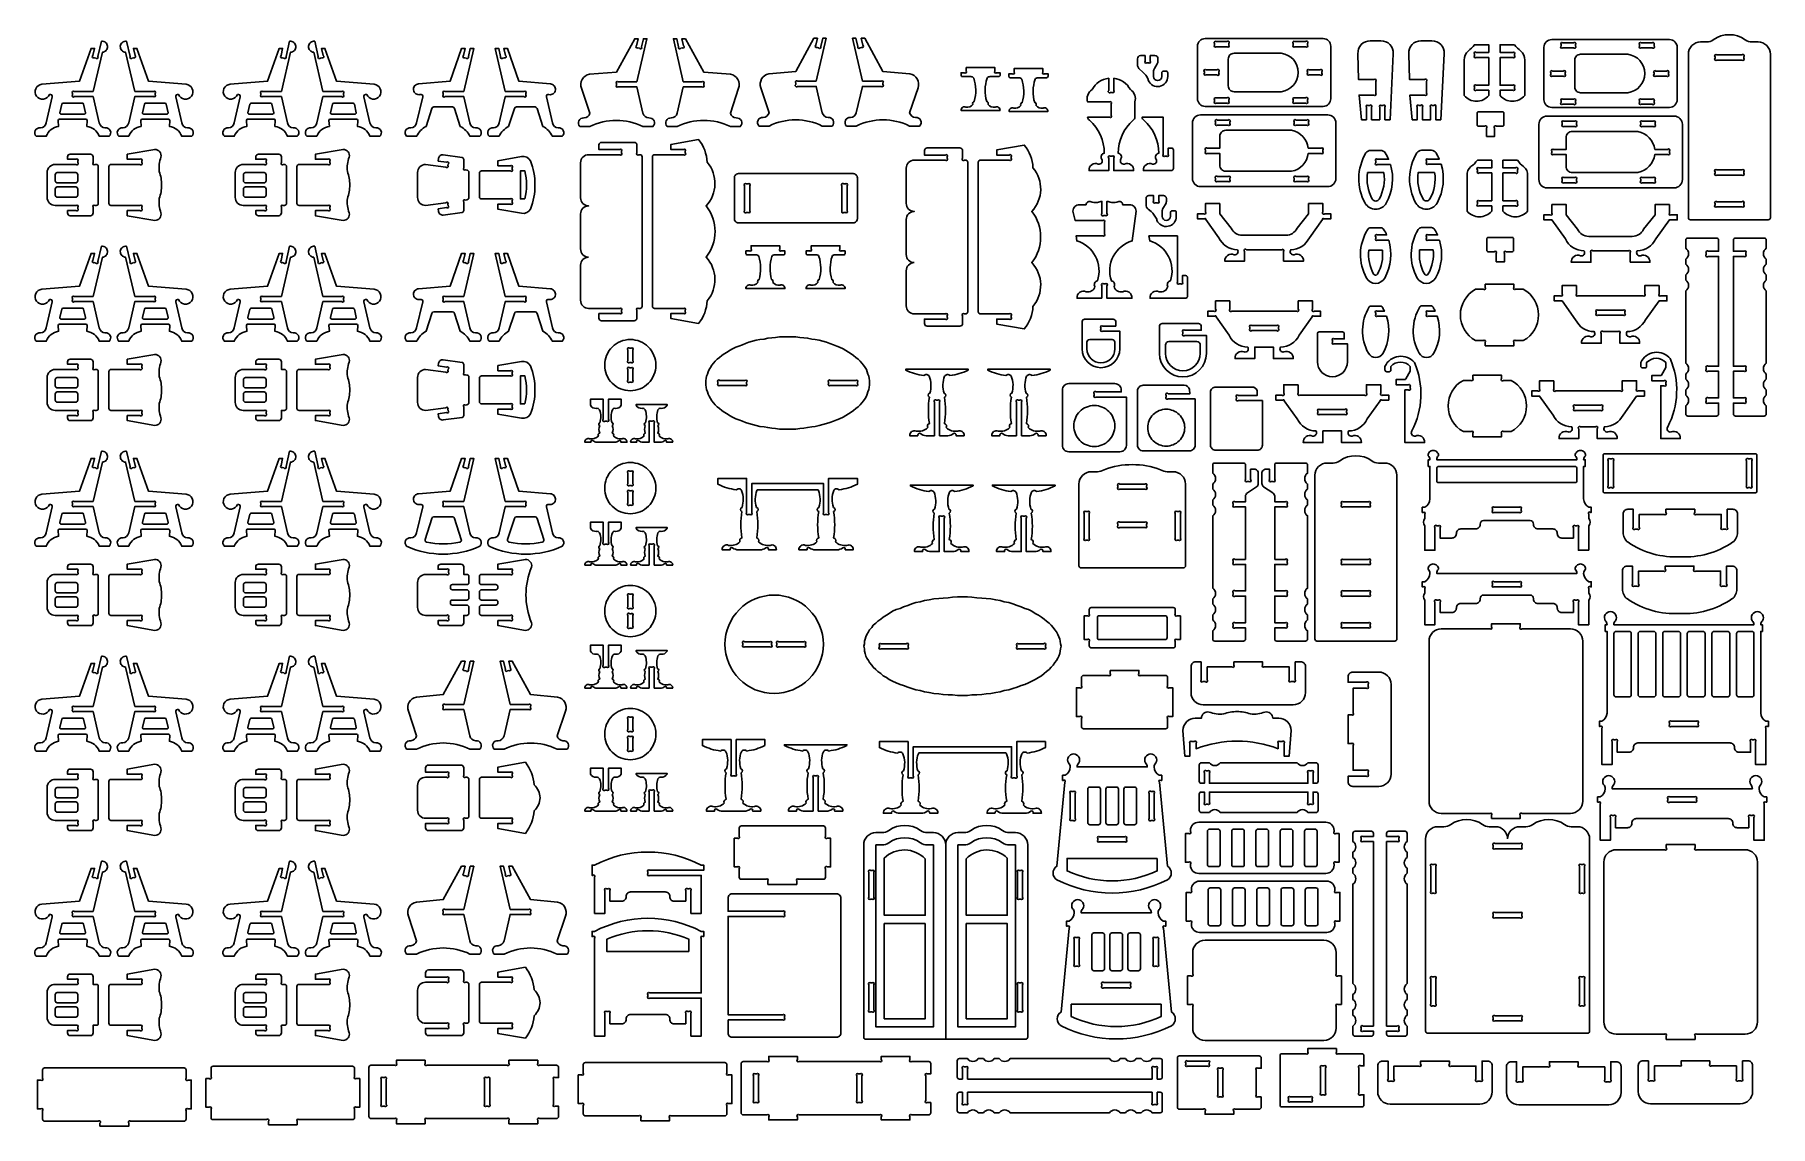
# Model space of a CAD drawing. Extents: x 4203 to 5218, y 1124 to 1763.
import ezdxf

# ---------------------------------------------------------------- set-up
doc = ezdxf.new("R2010")
doc.units = 0
doc.header["$MEASUREMENT"] = 0
doc.layers.add('LAYER1', color=18, linetype='CONTINUOUS')

msp = doc.modelspace()

# ---------------------------------------------------------------- linework, layer by layer
at = {"layer": 'LAYER1'}
for points in [[(4236.8, 1730), (4225.9, 1730, 1), (4224.8, 1728.9), (4224.8, 1728.5), (4224.8, 1728, 1), (4225.9, 1727), (4236.8, 1727), (4240.4, 1711.6, 0.343544), (4243.8, 1708.7, -0.729626), (4246.2, 1703.8), (4240.4, 1703.8, 0.693778), (4240.4, 1703.8, 0.271498), (4233.1, 1709.6), (4233.3, 1713.1, 0.394231), (4232.6, 1713.8), (4217.1, 1713.8, 0.394231), (4216.4, 1713.1), (4216.6, 1709.6, 0.271498), (4209.3, 1703.8), (4203.5, 1703.8, -0.729626), (4205.9, 1708.7, 0.343544), (4209.3, 1711.6), (4212.8, 1726.8, 0.616854), (4211.2, 1728.2, -0.585378), (4203.7, 1727.3, -0.585378), (4206.8, 1734.2), (4228.8, 1736), (4235.6, 1755.2), (4237.6, 1755.2), (4236.6, 1751, 1), (4237.4, 1749.8), (4238.3, 1749.6, 1), (4239.6, 1750.4), (4241.7, 1759.4, -0.427759), (4245.2, 1756.5, -0.427759), (4242.2, 1753)], [(4261.1, 1730), (4272.1, 1730, -1), (4273.1, 1728.9), (4273.1, 1728.5), (4273.1, 1728, -1), (4272.1, 1727), (4261.1, 1727), (4257.6, 1711.6, -0.343544), (4254.2, 1708.7, 0.729626), (4251.8, 1703.8), (4257.6, 1703.8, -0.693778), (4257.6, 1703.8, -0.271498), (4264.9, 1709.6), (4264.7, 1713.1, -0.394231), (4265.4, 1713.8), (4280.9, 1713.8, -0.394231), (4281.6, 1713.1), (4281.4, 1709.6, -0.271498), (4288.7, 1703.8), (4294.5, 1703.8, 0.729626), (4292.1, 1708.7, -0.343544), (4288.7, 1711.6), (4285.2, 1726.8, -0.616854), (4286.8, 1728.2, 0.585378), (4294.3, 1727.3, 0.585378), (4291.2, 1734.2), (4269.2, 1736), (4262.4, 1755.2), (4260.4, 1755.2), (4261.3, 1751, -1), (4260.6, 1749.8), (4259.7, 1749.6, -1), (4258.4, 1750.4), (4256.3, 1759.4, 0.427759), (4252.7, 1756.5, 0.427759), (4255.8, 1753)], [(4347, 1730), (4336, 1730, 1), (4335, 1728.9), (4335, 1728.5), (4335, 1728, 1), (4336, 1727), (4347, 1727), (4350.5, 1711.6, 0.343544), (4354, 1708.7, -0.729626), (4356.3, 1703.8), (4350.5, 1703.8, 0.693778), (4350.5, 1703.8, 0.271498), (4343.2, 1709.6), (4343.4, 1713.1, 0.394231), (4342.7, 1713.8), (4327.2, 1713.8, 0.394231), (4326.5, 1713.1), (4326.8, 1709.6, 0.271498), (4319.4, 1703.8), (4313.6, 1703.8, -0.729626), (4316, 1708.7, 0.343544), (4319.4, 1711.6), (4322.9, 1726.8, 0.616854), (4321.3, 1728.2, -0.585378), (4313.8, 1727.3, -0.585378), (4317, 1734.2), (4338.9, 1736), (4345.7, 1755.2), (4347.7, 1755.2), (4346.8, 1751, 1), (4347.6, 1749.8), (4348.4, 1749.6, 1), (4349.7, 1750.4), (4351.8, 1759.4, -0.427759), (4355.4, 1756.5, -0.427759), (4352.3, 1753)], [(4371.3, 1730), (4382.2, 1730, -1), (4383.3, 1728.9), (4383.3, 1728.5), (4383.3, 1728, -1), (4382.2, 1727), (4371.3, 1727), (4367.7, 1711.6, -0.343544), (4364.3, 1708.7, 0.729626), (4361.9, 1703.8), (4367.7, 1703.8, -0.693778), (4367.7, 1703.8, -0.271498), (4375.1, 1709.6), (4374.8, 1713.1, -0.394231), (4375.5, 1713.8), (4391, 1713.8, -0.394231), (4391.7, 1713.1), (4391.5, 1709.6, -0.271498), (4398.8, 1703.8), (4404.6, 1703.8, 0.729626), (4402.3, 1708.7, -0.343544), (4398.8, 1711.6), (4395.3, 1726.8, -0.616854), (4396.9, 1728.2, 0.585378), (4404.4, 1727.3, 0.585378), (4401.3, 1734.2), (4379.3, 1736), (4372.5, 1755.2), (4370.5, 1755.2), (4371.5, 1751, -1), (4370.7, 1749.8), (4369.8, 1749.6, -1), (4368.5, 1750.4), (4366.5, 1759.4, 0.427759), (4362.9, 1756.5, 0.427759), (4365.9, 1753)], [(4555.1, 1735.7), (4544.1, 1735.7, 1), (4543.1, 1734.7), (4543.1, 1734.2), (4543.1, 1733.8, 1), (4544.1, 1732.7), (4555.1, 1732.7), (4558.6, 1717.3, 0.343544), (4562.1, 1714.5, -0.729626), (4564.4, 1709.5), (4558.6, 1709.5, 0.230289), (4527.5, 1709.5), (4521.7, 1709.5, -0.729626), (4524.1, 1714.5, 0.343544), (4527.5, 1717.3), (4522.6, 1731.9, -0.456332), (4527.3, 1740.1), (4543.1, 1741.4), (4553.8, 1760.9), (4555.8, 1760.9), (4554.9, 1756.8, 1), (4555.7, 1755.5), (4556.5, 1755.3, 1), (4557.8, 1756.1), (4558.9, 1760.9), (4560.9, 1760.9)], [(4582.2, 1735.7), (4593.1, 1735.7, -1), (4594.2, 1734.7), (4594.2, 1734.2), (4594.2, 1733.8, -1), (4593.1, 1732.7), (4582.2, 1732.7), (4578.6, 1717.3, -0.343544), (4575.2, 1714.5, 0.729626), (4572.8, 1709.5), (4578.6, 1709.5, -0.230289), (4609.8, 1709.5), (4615.6, 1709.5, 0.729626), (4613.2, 1714.5, -0.343544), (4609.8, 1717.3), (4614.6, 1731.9, 0.456332), (4609.9, 1740.1), (4594.2, 1741.4), (4583.5, 1760.9), (4581.4, 1760.9), (4582.4, 1756.8, -1), (4581.6, 1755.5), (4580.8, 1755.3, -1), (4579.5, 1756.1), (4578.4, 1760.9), (4576.4, 1760.9)], [(4660, 1736), (4649.1, 1736, 1), (4648, 1735), (4648, 1734.5), (4648, 1734.1, 1), (4649.1, 1733), (4660, 1733), (4663.6, 1717.6, 0.343544), (4667, 1714.8, -0.729626), (4669.3, 1709.8), (4663.6, 1709.8, 0.230289), (4632.4, 1709.8), (4626.6, 1709.8, -0.729626), (4629, 1714.8, 0.343544), (4632.4, 1717.6), (4627.6, 1732.2, -0.456332), (4632.3, 1740.4), (4648, 1741.7), (4658.7, 1761.2), (4660.7, 1761.2), (4659.8, 1757.1, 1), (4660.6, 1755.8), (4661.4, 1755.6, 1), (4662.7, 1756.4), (4663.8, 1761.2), (4665.8, 1761.2)], [(4687.1, 1736), (4698.1, 1736, -1), (4699.1, 1735), (4699.1, 1734.5), (4699.1, 1734.1, -1), (4698.1, 1733), (4687.1, 1733), (4683.5, 1717.6, -0.343544), (4680.1, 1714.8, 0.729626), (4677.8, 1709.8), (4683.5, 1709.8, -0.230289), (4714.7, 1709.8), (4720.5, 1709.8, 0.729626), (4718.1, 1714.8, -0.343544), (4714.7, 1717.6), (4719.6, 1732.2, 0.456332), (4714.9, 1740.4), (4699.1, 1741.7), (4688.4, 1761.2), (4686.4, 1761.2), (4687.3, 1757.1, -1), (4686.5, 1755.8), (4685.7, 1755.6, -1), (4684.4, 1756.4), (4683.3, 1761.2), (4681.3, 1761.2)], [(4883.2, 1725.8), (4883.2, 1756.5, -0.414214), (4887.7, 1761), (4956.7, 1761, -0.414214), (4961.2, 1756.5), (4961.2, 1725.8, -0.414214), (4956.7, 1721.3), (4887.7, 1721.3, -0.414214)], [(4893.2, 1758.1), (4893.2, 1757.2, 1), (4894.2, 1756.2), (4900.5, 1756.2, 1), (4901.6, 1757.2), (4901.6, 1758.1, 1), (4900.5, 1759.2), (4894.2, 1759.2, 1)], [(4939.2, 1758.1), (4939.2, 1757.2, 1), (4940.2, 1756.2), (4946.5, 1756.2, 1), (4947.6, 1757.2), (4947.6, 1758.1, 1), (4946.5, 1759.2), (4940.2, 1759.2, 1)], [(4979.1, 1713.5), (4977.8, 1727.9), (4986.4, 1727.9, 1), (4987.5, 1728.9), (4987.5, 1735.9, 1), (4986.4, 1737), (4977.5, 1737), (4977.1, 1752.1, -0.431081), (4984.3, 1759.7), (4990.6, 1759.7, -0.431081), (4997.8, 1752.1), (4995.9, 1713.5), (4992.9, 1713.5), (4992.9, 1720.8, 1), (4991.8, 1721.9), (4990.9, 1721.9, 1), (4989.9, 1720.8), (4989.9, 1713.5), (4985.1, 1713.5), (4985.1, 1720.8, 1), (4984, 1721.9), (4983.1, 1721.9, 1), (4982.1, 1720.8), (4982.1, 1713.5)], [(5008.8, 1713.5), (5007.5, 1727.9), (5016.1, 1727.9, 1), (5017.2, 1729), (5017.2, 1736, 1), (5016.1, 1737), (5007.3, 1737), (5006.8, 1752.1, -0.431081), (5014, 1759.7), (5020.4, 1759.7, -0.431081), (5027.6, 1752.1), (5025.6, 1713.5), (5022.6, 1713.5), (5022.6, 1720.9, 1), (5021.5, 1721.9), (5020.6, 1721.9, 1), (5019.6, 1720.9), (5019.6, 1713.5), (5014.8, 1713.5), (5014.8, 1720.9, 1), (5013.7, 1721.9), (5012.8, 1721.9, 1), (5011.8, 1720.9), (5011.8, 1713.5)], [(5086, 1725.2), (5086, 1755.9, -0.414214), (5090.5, 1760.4), (5159.5, 1760.4, -0.414214), (5164, 1755.9), (5164, 1725.2, -0.414214), (5159.5, 1720.7), (5090.5, 1720.7, -0.414214)], [(5096, 1757.5), (5096, 1756.6, 1), (5097, 1755.5), (5103.3, 1755.5, 1), (5104.4, 1756.6), (5104.4, 1757.5, 1), (5103.3, 1758.5), (5097, 1758.5, 1)], [(5142, 1757.5), (5142, 1756.6, 1), (5143, 1755.5), (5149.3, 1755.5, 1), (5150.4, 1756.6), (5150.4, 1757.5, 1), (5149.3, 1758.5), (5143, 1758.5, 1)], [(5171.7, 1654.9, -0.414214), (5170.5, 1656.1), (5170.5, 1751.8, -0.414214), (5177.7, 1759), (5181.2, 1759, 0.155074), (5185.1, 1760.3, -0.31779), (5203.8, 1760.3, 0.155074), (5207.7, 1759), (5211.3, 1759, -0.414214), (5218.5, 1751.8), (5218.5, 1656.1, -0.414214), (5217.3, 1654.9)], [(4453.7, 1730), (4442.8, 1730, 1), (4441.7, 1728.9), (4441.7, 1728, 1), (4442.8, 1727), (4453.7, 1727, 0.04526), (4453.8, 1726.8), (4457.3, 1711.6, 0.343544), (4460.7, 1708.7, -0.729626), (4463.1, 1703.8), (4457.3, 1703.8, 0.157681), (4451.7, 1709.6), (4448.3, 1720.1, 0.325785), (4447.2, 1721), (4436.2, 1721, 0.325785), (4435.1, 1720.1), (4431.7, 1709.6, 0.157681), (4426.1, 1703.8), (4420.3, 1703.8, -0.729626), (4422.7, 1708.7, 0.343544), (4426.1, 1711.6), (4429.7, 1726.8, 0.616854), (4428.1, 1728.2, -0.432644), (4424.3, 1730.9, -0.432644), (4427.2, 1734.5), (4445.7, 1736), (4452.4, 1755.2), (4454.5, 1755.2), (4453.5, 1751, 1), (4454.3, 1749.8), (4455.1, 1749.6, 1), (4456.4, 1750.4), (4457.5, 1755.2), (4459.6, 1755.2)], [(4478, 1730), (4488.9, 1730, -1), (4490, 1728.9), (4490, 1728, -1), (4488.9, 1727), (4478, 1727, -0.04526), (4478, 1726.8), (4474.4, 1711.6, -0.343544), (4471, 1708.7, 0.729626), (4468.6, 1703.8), (4474.4, 1703.8, -0.157681), (4480, 1709.6), (4483.4, 1720.1, -0.325785), (4484.5, 1721), (4495.5, 1721, -0.325785), (4496.6, 1720.1), (4500, 1709.6, -0.157681), (4505.6, 1703.8), (4511.4, 1703.8, 0.729626), (4509, 1708.7, -0.343544), (4505.6, 1711.6), (4502.1, 1726.8, -0.616854), (4503.6, 1728.2, 0.432644), (4507.4, 1730.9, 0.432644), (4504.5, 1734.5), (4486, 1736), (4479.3, 1755.2), (4477.2, 1755.2), (4478.2, 1751, -1), (4477.4, 1749.8), (4476.6, 1749.6, -1), (4475.3, 1750.4), (4474.2, 1755.2), (4472.2, 1755.2)], [(4854.3, 1737.1), (4854.4, 1736.6, 0.825341), (4865.8, 1738.8), (4865.8, 1740.9, 0.414214), (4864.6, 1742), (4863.4, 1742, 0.414214), (4862.3, 1740.9), (4862.3, 1738.8, -1), (4857.5, 1738.8), (4857.5, 1741.7, -0.131652), (4858, 1743.5), (4859.6, 1746.2, 0.131652), (4860, 1747.9), (4860, 1749.2, 0.414214), (4858.3, 1751), (4855.5, 1751), (4855.5, 1747.8, -1), (4854.5, 1746.8), (4853.6, 1746.8, -1), (4852.5, 1747.8), (4852.5, 1751), (4849.8, 1751, 0.414214), (4848.1, 1749.2), (4848.1, 1745.7, 0.220517), (4849.3, 1743), (4851, 1741.6, -0.122252)], [(4932.2, 1729.9), (4904.6, 1729.9, -0.414214), (4901.2, 1733.3), (4901.2, 1749, -0.414214), (4904.6, 1752.4), (4932.2, 1752.4, -0.88519)], [(5039.3, 1748.4), (5039.3, 1727.7, 0.468323), (5053.7, 1727.7), (5053.7, 1730.7), (5046.4, 1730.7, -1), (5045.3, 1731.8), (5045.3, 1732.7, -1), (5046.4, 1733.7), (5053.7, 1733.7), (5053.7, 1749.9), (5046.4, 1749.9, -1), (5045.3, 1751), (5045.3, 1751.9, -1), (5046.4, 1752.9), (5053.7, 1752.9), (5053.7, 1757.4), (5045.3, 1757.4, -0.082449), (5041.6, 1753.7, 0.237515)], [(5074.7, 1748.4), (5074.7, 1727.7, -0.468323), (5060.3, 1727.7), (5060.3, 1730.7), (5067.7, 1730.7, 1), (5068.7, 1731.8), (5068.7, 1732.7, 1), (5067.7, 1733.7), (5060.3, 1733.7), (5060.3, 1749.9), (5067.7, 1749.9, 1), (5068.7, 1751), (5068.7, 1751.9, 1), (5067.7, 1752.9), (5060.3, 1752.9), (5060.3, 1757.4), (5068.7, 1757.4, 0.082449), (5072.5, 1753.7, -0.237515)], [(5135, 1729.3), (5107.4, 1729.3, -0.414214), (5104, 1732.7), (5104, 1748.4, -0.414214), (5107.4, 1751.8), (5135, 1751.8, -0.88519)], [(5187.1, 1751.4), (5201.8, 1751.4, -1), (5202.9, 1750.3), (5202.9, 1749.5, -1), (5201.8, 1748.4), (5187.1, 1748.4, -1), (5186.1, 1749.5), (5186.1, 1750.3, -1)], [(4756.2, 1718.9), (4767.6, 1718.9, 0.570657), (4764.8, 1720.9, -0.289506), (4760.6, 1722.4, 0.497317), (4759.8, 1724.2, 0.217136), (4759.8, 1724.2, -0.145354), (4760, 1737.8, -0.281118), (4761.8, 1738.7), (4766.8, 1738.7, 0.414214), (4767.6, 1739.4), (4767.6, 1741), (4765.6, 1741, -1), (4764.6, 1742), (4764.6, 1744), (4757.7, 1744), (4756.2, 1744), (4754.7, 1744), (4747.8, 1744), (4747.8, 1742, -1), (4746.7, 1741), (4744.8, 1741), (4744.8, 1739.4, 0.414214), (4745.5, 1738.7), (4750.5, 1738.7, -0.281118), (4752.3, 1737.8, -0.145354), (4752.5, 1724.2, 0.217136), (4752.5, 1724.2, 0.497317), (4751.7, 1722.4, -0.289506), (4747.6, 1720.9, 0.570657), (4744.8, 1718.9)], [(4784.2, 1718.3), (4772.9, 1718.3, -0.570657), (4775.6, 1720.3, 0.289506), (4779.8, 1721.8, -0.497317), (4780.6, 1723.5, -0.217136), (4780.6, 1723.5, 0.145354), (4780.4, 1737.2, 0.281118), (4778.6, 1738.1), (4773.6, 1738.1, -0.414214), (4772.8, 1738.8), (4772.8, 1740.4), (4774.8, 1740.4, 1), (4775.8, 1741.4), (4775.8, 1743.4), (4782.7, 1743.4), (4784.2, 1743.4), (4785.8, 1743.4), (4792.7, 1743.4), (4792.7, 1741.4, 1), (4793.7, 1740.4), (4795.7, 1740.4), (4795.7, 1738.8, -0.414214), (4794.9, 1738.1), (4789.9, 1738.1, 0.281118), (4788.1, 1737.2, 0.145354), (4787.9, 1723.5, -0.217136), (4787.9, 1723.5, -0.497317), (4788.7, 1721.8, 0.289506), (4792.8, 1720.3, -0.570657), (4795.6, 1718.3)], [(4834.2, 1737.8), (4834.2, 1730.6, -1), (4833.2, 1729.5), (4832.3, 1729.5, -1), (4831.2, 1730.6), (4831.2, 1737.8, 0.24185), (4821.5, 1731.1, 0.346655), (4818.9, 1723.9), (4831.7, 1723.9, -1), (4832.7, 1722.8), (4832.7, 1715.9, -1), (4831.7, 1714.9), (4818.9, 1714.9, 0.260797), (4819.9, 1713.2, -0.220455), (4828.6, 1693.9, 0.497317), (4827.1, 1690.5, -0.687365), (4825.1, 1687.5, 0.570657), (4819.7, 1683.7), (4831.2, 1683.7), (4831.2, 1691, -1), (4832.3, 1692.1), (4832.7, 1692.1), (4833.2, 1692.1, -1), (4834.2, 1691), (4834.2, 1683.7), (4845.8, 1683.7, 0.570657), (4840.4, 1687.5, -0.687365), (4838.4, 1690.5, 0.497317), (4836.8, 1693.9, -0.220455), (4845.6, 1713.2, 0.260797), (4846.5, 1714.9), (4846.5, 1723.9, 0.346655), (4843.9, 1731.1, 0.24185)], [(4894.5, 1739.7), (4888.2, 1739.7, -1), (4887.2, 1740.7), (4887.2, 1741.6, -1), (4888.2, 1742.7), (4894.5, 1742.7, -1), (4895.6, 1741.6), (4895.6, 1740.7, -1)], [(4948.6, 1742.7), (4954.9, 1742.7, -1), (4956, 1741.6), (4956, 1740.7, -1), (4954.9, 1739.7), (4948.6, 1739.7, -1), (4947.6, 1740.7), (4947.6, 1741.6, -1)], [(5097.3, 1739), (5091, 1739, -1), (5090, 1740.1), (5090, 1741, -1), (5091, 1742), (5097.3, 1742, -1), (5098.4, 1741), (5098.4, 1740.1, -1)], [(5151.4, 1742), (5157.7, 1742, -1), (5158.8, 1741), (5158.8, 1740.1, -1), (5157.7, 1739), (5151.4, 1739, -1), (5150.4, 1740.1), (5150.4, 1741, -1)], [(4224.8, 1723.1), (4219.2, 1723.1, 0.348878), (4218.5, 1722.5), (4217.3, 1717.6, 0.482714), (4218, 1716.8), (4231.7, 1716.8, 0.216532), (4232.2, 1717, 0.240993), (4232.4, 1717.6), (4231.2, 1722.5, 0.348878), (4230.5, 1723.1)], [(4273.1, 1723.1), (4278.8, 1723.1, -0.348878), (4279.5, 1722.5), (4280.7, 1717.6, -0.482714), (4280, 1716.8), (4266.3, 1716.8, -0.216532), (4265.8, 1717, -0.240993), (4265.6, 1717.6), (4266.8, 1722.5, -0.348878), (4267.5, 1723.1)], [(4335, 1723.1), (4329.3, 1723.1, 0.348878), (4328.6, 1722.5), (4327.4, 1717.6, 0.482714), (4328.1, 1716.8), (4341.8, 1716.8, 0.216532), (4342.3, 1717, 0.240993), (4342.5, 1717.6), (4341.4, 1722.5, 0.348878), (4340.7, 1723.1)], [(4383.3, 1723.1), (4389, 1723.1, -0.348878), (4389.7, 1722.5), (4390.8, 1717.6, -0.482714), (4390.1, 1716.8), (4376.5, 1716.8, -0.216532), (4375.9, 1717, -0.240993), (4375.7, 1717.6), (4376.9, 1722.5, -0.348878), (4377.6, 1723.1)], [(4894.2, 1726.2), (4900.5, 1726.2, -1), (4901.6, 1725.1), (4901.6, 1724.2, -1), (4900.5, 1723.2), (4894.2, 1723.2, -1), (4893.2, 1724.2), (4893.2, 1725.1, -1)], [(4940.2, 1726.2), (4946.5, 1726.2, -1), (4947.6, 1725.1), (4947.6, 1724.2, -1), (4946.5, 1723.2), (4940.2, 1723.2, -1), (4939.2, 1724.2), (4939.2, 1725.1, -1)], [(5052.3, 1703.7), (5052.3, 1708.6, 1), (5051.3, 1709.7), (5047.6, 1709.7, -0.414214), (5046.9, 1710.4), (5046.9, 1717.4, -0.414214), (5047.6, 1718.1), (5061.8, 1718.1, -0.414214), (5062.5, 1717.4), (5062.5, 1710.4, -0.414214), (5061.8, 1709.7), (5058.2, 1709.7, 1), (5057.1, 1708.6), (5057.1, 1703.7)], [(5097, 1725.5), (5103.3, 1725.5, -1), (5104.4, 1724.5), (5104.4, 1723.6, -1), (5103.3, 1722.5), (5097, 1722.5, -1), (5096, 1723.6), (5096, 1724.5, -1)], [(5143, 1725.5), (5149.3, 1725.5, -1), (5150.4, 1724.5), (5150.4, 1723.6, -1), (5149.3, 1722.5), (5143, 1722.5, -1), (5142, 1723.6), (5142, 1724.5, -1)], [(4867.9, 1683.7, 0.414214), (4869.1, 1684.9), (4869.1, 1695.7, 0.414214), (4867.9, 1696.9), (4866.1, 1696.9), (4866.1, 1693.1, -1), (4865, 1692.1), (4864.1, 1692.1, -1), (4863.1, 1693.1), (4863.1, 1714.9), (4850.8, 1714.9, 0.260797), (4851.7, 1713.2, -0.220455), (4860.5, 1693.9, 0.497317), (4858.9, 1690.5, -0.687365), (4856.9, 1687.5, 0.570657), (4851.5, 1683.7)], [(4880.2, 1679.1), (4880.2, 1711.5, -0.414214), (4885, 1716.3), (4959.4, 1716.3, -0.414214), (4964.2, 1711.5), (4964.2, 1679.1, -0.414214), (4959.4, 1674.3), (4885, 1674.3, -0.414214)], [(4948, 1696.8), (4955.5, 1696.8, -1), (4956.6, 1695.7), (4956.6, 1694.8, -1), (4955.5, 1693.8), (4948, 1693.8, -0.326135), (4938.2, 1683.3), (4899.8, 1683.3, -0.414214), (4896.2, 1686.9), (4896.2, 1693.8), (4888.9, 1693.8, -1), (4887.8, 1694.8), (4887.8, 1695.7, -1), (4888.9, 1696.8), (4896.2, 1696.8), (4896.2, 1703.7, -0.414214), (4899.8, 1707.3), (4938.2, 1707.3, -0.326135)], [(4893.8, 1712.2), (4893.8, 1711.3, 1), (4894.9, 1710.3), (4901.1, 1710.3, 1), (4902.2, 1711.3), (4902.2, 1712.2, 1), (4901.1, 1713.3), (4894.9, 1713.3, 1)], [(4939.8, 1712.2), (4939.8, 1711.3, 1), (4940.9, 1710.3), (4947.1, 1710.3, 1), (4948.2, 1711.3), (4948.2, 1712.2, 1), (4947.1, 1713.3), (4940.9, 1713.3, 1)], [(5083, 1678.4), (5083, 1710.8, -0.414214), (5087.8, 1715.6), (5162.2, 1715.6, -0.414214), (5167, 1710.8), (5167, 1678.4, -0.414214), (5162.2, 1673.6), (5087.8, 1673.6, -0.414214)], [(5103.9, 1712.6), (5097.6, 1712.6, 1), (5096.6, 1711.6), (5096.6, 1710.7, 1), (5097.6, 1709.6), (5103.9, 1709.6, 1), (5105, 1710.7), (5105, 1711.6, 1)], [(5142.6, 1711.6), (5142.6, 1710.7, 1), (5143.6, 1709.6), (5149.9, 1709.6, 1), (5151, 1710.7), (5151, 1711.6, 1), (5149.9, 1712.6), (5143.6, 1712.6, 1)], [(4526.8, 1633, -0.414214), (4522.1, 1637.8), (4522.1, 1658.3, -0.414214), (4526.8, 1663, -0.414214), (4522.1, 1667.8), (4522.1, 1688.3, -0.414214), (4526.8, 1693), (4545, 1693, 1), (4546.1, 1694.1), (4546.1, 1695, 1), (4545, 1696), (4532.8, 1696), (4532.8, 1698.7, -0.414214), (4534.4, 1700.2), (4553.5, 1700.2, -0.414214), (4555.1, 1698.7), (4555.1, 1694.1, 1), (4556.1, 1693), (4556.9, 1693, -0.414214), (4558.1, 1691.8), (4558.1, 1604.2, -0.414214), (4556.9, 1603), (4556.1, 1603, 1), (4555.1, 1602), (4555.1, 1597.4, -0.414214), (4553.5, 1595.8), (4534.4, 1595.8, -0.414214), (4532.8, 1597.4), (4532.8, 1600), (4545, 1600, 1), (4546.1, 1601.1), (4546.1, 1602, 1), (4545, 1603), (4526.8, 1603, -0.414214), (4522.1, 1607.8), (4522.1, 1628.3, -0.414214)], [(4596.2, 1688.6, 0.157436), (4591.2, 1701.9), (4575, 1699), (4575, 1696), (4582.4, 1696, -1), (4583.4, 1695), (4583.4, 1694.1, -1), (4582.4, 1693), (4565.4, 1693, 0.414214), (4564.2, 1691.8), (4564.2, 1681), (4564.2, 1604.2, 0.414214), (4565.4, 1603), (4582.4, 1603, -1), (4583.4, 1602), (4583.4, 1601.1, -1), (4582.4, 1600.1), (4575, 1600.1), (4575, 1597.1), (4591.2, 1594.2, 0.157436), (4596.2, 1607.5, 0.379394), (4595.6, 1633, 0.346118), (4595.6, 1663, 0.379394)], [(4717.4, 1629.8, -0.414214), (4712.7, 1634.5), (4712.7, 1655.1, -0.414214), (4717.4, 1659.8, -0.414214), (4712.7, 1664.5), (4712.7, 1685.1, -0.414214), (4717.4, 1689.8), (4735.6, 1689.8, 1), (4736.7, 1690.9), (4736.7, 1691.7, 1), (4735.6, 1692.8), (4723.4, 1692.8), (4723.4, 1695.4, -0.414214), (4725, 1697), (4744.1, 1697, -0.414214), (4745.7, 1695.4), (4745.7, 1690.9, 1), (4746.8, 1689.8), (4747.5, 1689.8, -0.414214), (4748.7, 1688.6), (4748.7, 1601, -0.414214), (4747.5, 1599.8), (4746.8, 1599.8, 1), (4745.7, 1598.7), (4745.7, 1594.2, -0.414214), (4744.1, 1592.6), (4725, 1592.6, -0.414214), (4723.4, 1594.2), (4723.4, 1596.8), (4735.6, 1596.8, 1), (4736.7, 1597.9), (4736.7, 1598.7, 1), (4735.6, 1599.8), (4717.4, 1599.8, -0.414214), (4712.7, 1604.5), (4712.7, 1625.1, -0.414214)], [(4786.9, 1685.4, 0.157436), (4781.8, 1698.6), (4765.7, 1695.8), (4765.7, 1692.8), (4773, 1692.8, -1), (4774.1, 1691.7), (4774.1, 1690.9, -1), (4773, 1689.8), (4756.1, 1689.8, 0.414214), (4754.9, 1688.6), (4754.9, 1677.8), (4754.9, 1601, 0.414214), (4756.1, 1599.8), (4773, 1599.8, -1), (4774.1, 1598.7), (4774.1, 1597.9, -1), (4773, 1596.8), (4765.7, 1596.8), (4765.7, 1593.8), (4781.8, 1591, 0.157436), (4786.9, 1604.2, 0.379394), (4786.2, 1629.8, 0.346118), (4786.2, 1659.8, 0.379394)], [(5150.8, 1696.1), (5158.3, 1696.1, -1), (5159.4, 1695.1), (5159.4, 1694.2, -1), (5158.3, 1693.1), (5150.8, 1693.1, -0.326135), (5141, 1682.6), (5102.6, 1682.6, -0.414214), (5099, 1686.2), (5099, 1693.1), (5091.6, 1693.1, -1), (5090.6, 1694.2), (5090.6, 1695.1, -1), (5091.6, 1696.1), (5099, 1696.1), (5099, 1703, -0.414214), (5102.6, 1706.6), (5141, 1706.6, -0.326135)], [(4214.6, 1687.3), (4226.8, 1687.3, 1), (4227.8, 1688.4), (4227.8, 1689.2, 1), (4226.8, 1690.3), (4221.8, 1690.3), (4221.8, 1691.7, -0.414214), (4223.4, 1693.3), (4235.3, 1693.3, -0.414214), (4236.8, 1691.7), (4236.8, 1688.4, 1), (4237.9, 1687.3), (4238.6, 1687.3, -0.414214), (4239.8, 1686.1), (4239.8, 1664.5, -0.414214), (4238.6, 1663.3), (4237.9, 1663.3, 1), (4236.8, 1662.2), (4236.8, 1658.9, -0.414214), (4235.3, 1657.3), (4223.4, 1657.3, -0.414214), (4221.8, 1658.9), (4221.8, 1660.3), (4226.8, 1660.3, 1), (4227.8, 1661.4), (4227.8, 1662.2, 1), (4226.8, 1663.3), (4214.6, 1663.3, -0.414214), (4209.8, 1668), (4209.8, 1682.6, -0.414214)], [(4246, 1675.3), (4246, 1686.1, -0.414214), (4247.2, 1687.3), (4264.2, 1687.3, 1), (4265.2, 1688.4), (4265.2, 1689.2, 1), (4264.2, 1690.3), (4256.8, 1690.3), (4256.8, 1693.3), (4272.9, 1696.1, -0.480696), (4276.5, 1691.6, 0.114725), (4275.5, 1683.2, -0.088383), (4276.9, 1675.3, -0.088383), (4275.5, 1667.4, 0.114725), (4276.5, 1659, -0.480696), (4272.9, 1654.5), (4256.8, 1657.3), (4256.8, 1660.3), (4264.2, 1660.3, 1), (4265.2, 1661.4), (4265.2, 1662.2, 1), (4264.2, 1663.3), (4247.2, 1663.3, -0.414214), (4246, 1664.5)], [(4324.7, 1687.3), (4336.9, 1687.3, 1), (4338, 1688.4), (4338, 1689.2, 1), (4336.9, 1690.3), (4332, 1690.3), (4332, 1691.7, -0.414214), (4333.5, 1693.3), (4345.4, 1693.3, -0.414214), (4347, 1691.7), (4347, 1688.4, 1), (4348, 1687.3), (4348.8, 1687.3, -0.414214), (4350, 1686.1), (4350, 1664.5, -0.414214), (4348.8, 1663.3), (4348, 1663.3, 1), (4347, 1662.2), (4347, 1658.9, -0.414214), (4345.4, 1657.3), (4333.5, 1657.3, -0.414214), (4332, 1658.9), (4332, 1660.3), (4336.9, 1660.3, 1), (4338, 1661.4), (4338, 1662.2, 1), (4336.9, 1663.3), (4324.7, 1663.3, -0.414214), (4320, 1668), (4320, 1682.6, -0.414214)], [(4356.1, 1675.3), (4356.1, 1686.1, -0.414214), (4357.3, 1687.3), (4374.3, 1687.3, 1), (4375.3, 1688.4), (4375.3, 1689.2, 1), (4374.3, 1690.3), (4366.9, 1690.3), (4366.9, 1693.3), (4383.1, 1696.1, -0.480696), (4386.7, 1691.6, 0.114725), (4385.6, 1683.2, -0.088383), (4387, 1675.3, -0.088383), (4385.6, 1667.4, 0.114725), (4386.7, 1659, -0.480696), (4383.1, 1654.5), (4366.9, 1657.3), (4366.9, 1660.3), (4374.3, 1660.3, 1), (4375.3, 1661.4), (4375.3, 1662.2, 1), (4374.3, 1663.3), (4357.3, 1663.3, -0.414214), (4356.1, 1664.5)], [(4456.7, 1675.3), (4456.7, 1682.8, 0.414214), (4455.5, 1684), (4454.6, 1684.2, -1), (4453.7, 1685.2), (4453.7, 1690.2, 0.375308), (4452.7, 1691.4), (4441.7, 1692.9, 0.414214), (4439, 1690.9), (4438.8, 1689.3), (4443.7, 1688.6, -1), (4444.6, 1687.4), (4444.4, 1686.6, -1), (4443.3, 1685.7), (4431.4, 1687.3, 0.414214), (4426.7, 1682.6), (4426.7, 1675.3), (4426.7, 1668, 0.414214), (4431.4, 1663.3), (4443.3, 1664.9, -1), (4444.4, 1664), (4444.6, 1663.1, -1), (4443.7, 1662), (4438.8, 1661.3), (4439, 1659.7, 0.414214), (4441.7, 1657.7), (4452.7, 1659.2, 0.375308), (4453.7, 1660.4), (4453.7, 1665.4, -1), (4454.6, 1666.4), (4455.5, 1666.6, 0.414214), (4456.7, 1667.8)], [(4495.4, 1675.3, -0.101097), (4492.7, 1661.2, -0.327051), (4487.6, 1658.7), (4473.7, 1661.1), (4473.7, 1664.1), (4481, 1664.1, 1), (4482.1, 1665.2), (4482.1, 1666.1, 1), (4481, 1667.1), (4464.1, 1667.1, -0.414214), (4462.9, 1668.3), (4462.9, 1675.3), (4462.9, 1682.3, -0.414214), (4464.1, 1683.5), (4481, 1683.5, 1), (4482.1, 1684.5), (4482.1, 1685.4, 1), (4481, 1686.5), (4473.7, 1686.5), (4473.7, 1689.5), (4487.6, 1691.9, -0.327051), (4492.7, 1689.4, -0.101097)], [(4996.1, 1687.3), (4988.5, 1687.3, -1), (4987.5, 1688.4), (4987.5, 1689.3, -1), (4988.5, 1690.3), (4995, 1690.3, 0.035368), (4993.1, 1694, 0.261699), (4990.3, 1695.5), (4984.6, 1695.5, 0.261699), (4981.8, 1694, 0.2701), (4981.3, 1664.7, 0.587624), (4993.7, 1664.7, 0.203772)], [(5025.8, 1687.4), (5018.2, 1687.4, -1), (5017.2, 1688.4), (5017.2, 1689.3, -1), (5018.2, 1690.4), (5024.7, 1690.4, 0.035368), (5022.8, 1694, 0.261699), (5020.1, 1695.6), (5014.3, 1695.6, 0.261699), (5011.6, 1694, 0.2701), (5011, 1664.7, 0.587624), (5023.4, 1664.7, 0.203772)], [(5041, 1680.8), (5041, 1660, 0.468323), (5055.4, 1660), (5055.4, 1663), (5048, 1663, -1), (5047, 1664.1), (5047, 1665, -1), (5048, 1666), (5055.4, 1666), (5055.4, 1682.3), (5048, 1682.3, -1), (5047, 1683.3), (5047, 1684.2, -1), (5048, 1685.3), (5055.4, 1685.3), (5055.4, 1689.8), (5047, 1689.8, -0.082449), (5043.2, 1686, 0.237515)], [(5076.4, 1680.8), (5076.4, 1660, -0.468323), (5062, 1660), (5062, 1663), (5069.3, 1663, 1), (5070.4, 1664.1), (5070.4, 1665, 1), (5069.3, 1666), (5062, 1666), (5062, 1682.3), (5069.3, 1682.3, 1), (5070.4, 1683.3), (5070.4, 1684.2, 1), (5069.3, 1685.3), (5062, 1685.3), (5062, 1689.8), (5070.4, 1689.8, 0.082449), (5074.1, 1686, -0.237515)], [(4227.8, 1681.3), (4227.8, 1677.7, -0.414214), (4226.6, 1676.5), (4215.8, 1676.5, -0.414214), (4214.6, 1677.7), (4214.6, 1681.3, -0.414214), (4215.8, 1682.5), (4226.6, 1682.5, -0.414214)], [(4338, 1681.3), (4338, 1677.7, -0.414214), (4336.8, 1676.5), (4326, 1676.5, -0.414214), (4324.8, 1677.7), (4324.8, 1681.3, -0.414214), (4326, 1682.5), (4336.8, 1682.5, -0.414214)], [(4489.5, 1667.1, 0.124363), (4489.5, 1683.5), (4486.9, 1683.5), (4486.9, 1667.1)], [(4614.5, 1681.9), (4681.7, 1681.9, -0.414214), (4684.1, 1679.5), (4684.1, 1655.5, -0.414214), (4681.7, 1653.1), (4614.5, 1653.1, -0.414214), (4612.1, 1655.5), (4612.1, 1679.5, -0.414214)], [(4894.9, 1680.3), (4901.1, 1680.3, -1), (4902.2, 1679.2), (4902.2, 1678.3, -1), (4901.1, 1677.3), (4894.9, 1677.3, -1), (4893.8, 1678.3), (4893.8, 1679.2, -1)], [(4940.9, 1680.3), (4947.1, 1680.3, -1), (4948.2, 1679.2), (4948.2, 1678.3, -1), (4947.1, 1677.3), (4940.9, 1677.3, -1), (4939.8, 1678.3), (4939.8, 1679.2, -1)], [(4992.3, 1682.5), (4982.7, 1682.5, 0.166664), (4985.5, 1667, 0.587624), (4989.5, 1667, 0.166664)], [(5022, 1682.6), (5012.4, 1682.6, 0.166664), (5015.2, 1667.1, 0.587624), (5019.2, 1667.1, 0.166664)], [(5097.6, 1679.6), (5103.9, 1679.6, -1), (5105, 1678.6), (5105, 1677.7, -1), (5103.9, 1676.6), (5097.6, 1676.6, -1), (5096.6, 1677.7), (5096.6, 1678.6, -1)], [(5143.6, 1679.6), (5149.9, 1679.6, -1), (5151, 1678.6), (5151, 1677.7, -1), (5149.9, 1676.6), (5143.6, 1676.6, -1), (5142.6, 1677.7), (5142.6, 1678.6, -1)], [(5187.1, 1684.1), (5201.8, 1684.1, -1), (5202.9, 1683), (5202.9, 1682.2, -1), (5201.8, 1681.1), (5187.1, 1681.1, -1), (5186.1, 1682.2), (5186.1, 1683, -1)], [(4227.8, 1672.9), (4227.8, 1669.3, -0.414214), (4226.6, 1668.1), (4215.8, 1668.1, -0.414214), (4214.6, 1669.3), (4214.6, 1672.9, -0.414214), (4215.8, 1674.1), (4226.6, 1674.1, -0.414214)], [(4338, 1672.9), (4338, 1669.3, -0.414214), (4336.8, 1668.1), (4326, 1668.1, -0.414214), (4324.8, 1669.3), (4324.8, 1672.9, -0.414214), (4326, 1674.1), (4336.8, 1674.1, -0.414214)], [(4621.1, 1674.8), (4621.1, 1660.1, -1), (4620.1, 1659.1), (4619.2, 1659.1, -1), (4618.1, 1660.1), (4618.1, 1674.8, -1), (4619.2, 1675.9), (4620.1, 1675.9, -1)], [(4675.1, 1674.8), (4675.1, 1660.1, 1), (4676.2, 1659.1), (4677.1, 1659.1, 1), (4678.1, 1660.1), (4678.1, 1674.8, 1), (4677.1, 1675.9), (4676.2, 1675.9, 1)], [(4859.3, 1655.2), (4859.4, 1654.7, 0.825341), (4870.8, 1656.9), (4870.8, 1659, 0.414214), (4869.6, 1660.2), (4868.4, 1660.2, 0.414214), (4867.3, 1659), (4867.3, 1656.9, -1), (4862.5, 1656.9), (4862.5, 1659.8, -0.131652), (4863, 1661.6), (4864.6, 1664.3, 0.131652), (4865, 1666.1), (4865, 1667.4, 0.414214), (4863.3, 1669.1), (4860.5, 1669.1), (4860.5, 1665.9, -1), (4859.5, 1664.9), (4858.6, 1664.9, -1), (4857.5, 1665.9), (4857.5, 1669.1), (4854.8, 1669.1, 0.414214), (4853.1, 1667.4), (4853.1, 1663.8, 0.220517), (4854.3, 1661.1), (4856, 1659.7, -0.122252)], [(4827.2, 1609), (4827.2, 1616.3, -1), (4828.3, 1617.4), (4829.2, 1617.4, -1), (4830.2, 1616.3), (4830.2, 1609), (4844.8, 1609, 0.570657), (4839.4, 1612.8, -0.424269), (4834.4, 1615.8, 0.497317), (4832.8, 1619.2, -0.429094), (4845, 1642.5), (4847.2, 1660), (4847.2, 1660, 0.414214), (4843.5, 1663.7), (4839.4, 1663.7, 0.480696), (4837.1, 1665.6, -0.114725), (4832.8, 1665.1, 0.056195), (4830.2, 1665.7), (4830.2, 1658.6, -1), (4829.2, 1657.5), (4828.3, 1657.5, -1), (4827.2, 1658.6), (4827.2, 1665.7, 0.056195), (4824.7, 1665.1, -0.114725), (4820.4, 1665.6, 0.480696), (4818, 1663.7), (4814, 1663.7, 0.414214), (4810.3, 1660), (4810.3, 1660), (4811.5, 1654.5), (4827.7, 1654.5, -1), (4828.7, 1653.5), (4828.7, 1646.6, -1), (4827.7, 1645.5), (4812.1, 1645.5), (4812.5, 1642.5, -0.429094), (4824.6, 1619.2, 0.497317), (4823.1, 1615.8, -0.424269), (4818.1, 1612.8, 0.570657), (4812.7, 1609)], [(4933.6, 1630.6), (4933.6, 1636.4, 1), (4932.6, 1637.4), (4916.2, 1637.4), (4911.8, 1637.4, 1), (4910.7, 1636.4), (4910.7, 1630.6), (4899.2, 1630.6, -0.570657), (4904.6, 1634.4, 0.687365), (4906.6, 1637.4, -0.291722), (4895.7, 1644.4), (4888.1, 1655, 1), (4887.3, 1655.4), (4883.2, 1655.4), (4883.2, 1658.4), (4886.7, 1658.4, 1), (4887.8, 1659.5), (4887.8, 1664.4), (4896.2, 1664.4), (4896.2, 1658.4), (4902.9, 1650, 0.291722), (4909.4, 1645.8), (4916.2, 1645.8), (4935, 1645.8, 0.291722), (4941.5, 1650), (4948.2, 1658.4), (4948.2, 1664.4), (4956.6, 1664.4), (4956.6, 1659.5, 1), (4957.7, 1658.4), (4961.2, 1658.4), (4961.2, 1655.4), (4957.1, 1655.4, 1), (4956.3, 1655), (4948.7, 1644.4, -0.291722), (4937.8, 1637.4, 0.687365), (4939.8, 1634.4, -0.570657), (4945.2, 1630.6)], [(5136.4, 1630), (5136.4, 1635.7, 1), (5135.4, 1636.8), (5119, 1636.8), (5114.6, 1636.8, 1), (5113.5, 1635.7), (5113.5, 1630), (5102, 1630, -0.570657), (5107.4, 1633.8, 0.687365), (5109.4, 1636.8, -0.291722), (5098.5, 1643.7), (5090.6, 1654.8), (5086, 1654.8), (5086, 1657.8), (5089.5, 1657.8, 1), (5090.6, 1658.8), (5090.6, 1663.8), (5099, 1663.8), (5099, 1657.8), (5105.7, 1649.4, 0.291722), (5112.2, 1645.2), (5119, 1645.2), (5137.7, 1645.2, 0.291722), (5144.3, 1649.4), (5151, 1657.8), (5151, 1663.8), (5159.4, 1663.8), (5159.4, 1658.8, 1), (5160.4, 1657.8), (5164, 1657.8), (5164, 1654.8), (5159.4, 1654.8), (5151.4, 1643.7, -0.291722), (5140.6, 1636.8, 0.687365), (5142.6, 1633.8, -0.570657), (5148, 1630)], [(5187.1, 1665.5), (5201.8, 1665.5, -1), (5202.9, 1664.5), (5202.9, 1663.6, -1), (5201.8, 1662.5), (5187.1, 1662.5, -1), (5186.1, 1663.6), (5186.1, 1664.5, -1)], [(4995.1, 1643), (4988.5, 1643, -1), (4987.5, 1644), (4987.5, 1644.9, -1), (4988.5, 1646), (4993.9, 1646, 0.031694), (4992.3, 1649.1, 0.261699), (4990.3, 1650.2), (4984.6, 1650.2, 0.261699), (4982.7, 1649.1, 0.2701), (4982.1, 1620.8, 0.587624), (4992.8, 1620.8, 0.206482)], [(5024.8, 1643), (5018.2, 1643, -1), (5017.2, 1644.1), (5017.2, 1645, -1), (5018.2, 1646), (5023.7, 1646, 0.031694), (5022, 1649.2, 0.261699), (5020.1, 1650.3), (5014.3, 1650.3, 0.261699), (5012.4, 1649.2, 0.2701), (5011.8, 1620.8, 0.587624), (5022.5, 1620.8, 0.206482)], [(4236.8, 1610), (4225.9, 1610, 1), (4224.8, 1608.9), (4224.8, 1608.5), (4224.8, 1608, 1), (4225.9, 1607), (4236.8, 1607), (4240.4, 1591.6, 0.343544), (4243.8, 1588.7, -0.729626), (4246.2, 1583.8), (4240.4, 1583.8, 0.693778), (4240.4, 1583.8, 0.271498), (4233.1, 1589.6), (4233.3, 1593.1, 0.394231), (4232.6, 1593.8), (4217.1, 1593.8, 0.394231), (4216.4, 1593.1), (4216.6, 1589.6, 0.271498), (4209.3, 1583.8), (4203.5, 1583.8, -0.729626), (4205.9, 1588.7, 0.343544), (4209.3, 1591.6), (4212.8, 1606.8, 0.616854), (4211.2, 1608.2, -0.585378), (4203.7, 1607.3, -0.585378), (4206.8, 1614.2), (4228.8, 1616), (4235.6, 1635.2), (4237.6, 1635.2), (4236.6, 1631, 1), (4237.4, 1629.8), (4238.3, 1629.6, 1), (4239.6, 1630.4), (4241.7, 1639.4, -0.427759), (4245.2, 1636.5, -0.427759), (4242.2, 1633)], [(4261.1, 1610), (4272.1, 1610, -1), (4273.1, 1608.9), (4273.1, 1608.5), (4273.1, 1608, -1), (4272.1, 1607), (4261.1, 1607), (4257.6, 1591.6, -0.343544), (4254.2, 1588.7, 0.729626), (4251.8, 1583.8), (4257.6, 1583.8, -0.693778), (4257.6, 1583.8, -0.271498), (4264.9, 1589.6), (4264.7, 1593.1, -0.394231), (4265.4, 1593.8), (4280.9, 1593.8, -0.394231), (4281.6, 1593.1), (4281.4, 1589.6, -0.271498), (4288.7, 1583.8), (4294.5, 1583.8, 0.729626), (4292.1, 1588.7, -0.343544), (4288.7, 1591.6), (4285.2, 1606.8, -0.616854), (4286.8, 1608.2, 0.585378), (4294.3, 1607.3, 0.585378), (4291.2, 1614.2), (4269.2, 1616), (4262.4, 1635.2), (4260.4, 1635.2), (4261.3, 1631, -1), (4260.6, 1629.8), (4259.7, 1629.6, -1), (4258.4, 1630.4), (4256.3, 1639.4, 0.427759), (4252.7, 1636.5, 0.427759), (4255.8, 1633)], [(4347, 1610), (4336, 1610, 1), (4335, 1608.9), (4335, 1608.5), (4335, 1608, 1), (4336, 1607), (4347, 1607), (4350.5, 1591.6, 0.343544), (4354, 1588.7, -0.729626), (4356.3, 1583.8), (4350.5, 1583.8, 0.693778), (4350.5, 1583.8, 0.271498), (4343.2, 1589.6), (4343.4, 1593.1, 0.394231), (4342.7, 1593.8), (4327.2, 1593.8, 0.394231), (4326.5, 1593.1), (4326.8, 1589.6, 0.271498), (4319.4, 1583.8), (4313.6, 1583.8, -0.729626), (4316, 1588.7, 0.343544), (4319.4, 1591.6), (4322.9, 1606.8, 0.616854), (4321.3, 1608.2, -0.585378), (4313.8, 1607.3, -0.585378), (4317, 1614.2), (4338.9, 1616), (4345.7, 1635.2), (4347.7, 1635.2), (4346.8, 1631, 1), (4347.6, 1629.8), (4348.4, 1629.6, 1), (4349.7, 1630.4), (4351.8, 1639.4, -0.427759), (4355.4, 1636.5, -0.427759), (4352.3, 1633)], [(4371.3, 1610), (4382.2, 1610, -1), (4383.3, 1608.9), (4383.3, 1608.5), (4383.3, 1608, -1), (4382.2, 1607), (4371.3, 1607), (4367.7, 1591.6, -0.343544), (4364.3, 1588.7, 0.729626), (4361.9, 1583.8), (4367.7, 1583.8, -0.693778), (4367.7, 1583.8, -0.271498), (4375.1, 1589.6), (4374.8, 1593.1, -0.394231), (4375.5, 1593.8), (4391, 1593.8, -0.394231), (4391.7, 1593.1), (4391.5, 1589.6, -0.271498), (4398.8, 1583.8), (4404.6, 1583.8, 0.729626), (4402.3, 1588.7, -0.343544), (4398.8, 1591.6), (4395.3, 1606.8, -0.616854), (4396.9, 1608.2, 0.585378), (4404.4, 1607.3, 0.585378), (4401.3, 1614.2), (4379.3, 1616), (4372.5, 1635.2), (4370.5, 1635.2), (4371.5, 1631, -1), (4370.7, 1629.8), (4369.8, 1629.6, -1), (4368.5, 1630.4), (4366.5, 1639.4, 0.427759), (4362.9, 1636.5, 0.427759), (4365.9, 1633)], [(4630.3, 1614.6), (4641.7, 1614.6, 0.570657), (4638.9, 1616.6, -0.289506), (4634.7, 1618.2, 0.497317), (4633.9, 1619.9, 0.217136), (4633.9, 1619.9, -0.145354), (4634.1, 1633.5, -0.281118), (4635.9, 1634.4), (4640.9, 1634.4, 0.414214), (4641.7, 1635.1), (4641.7, 1636.7), (4639.7, 1636.7, -1), (4638.7, 1637.8), (4638.7, 1639.7), (4631.8, 1639.7), (4630.3, 1639.7), (4628.8, 1639.7), (4621.9, 1639.7), (4621.9, 1637.8, -1), (4620.8, 1636.7), (4618.9, 1636.7), (4618.9, 1635.1, 0.414214), (4619.6, 1634.4), (4624.6, 1634.4, -0.281118), (4626.4, 1633.5, -0.145354), (4626.6, 1619.9, 0.217136), (4626.6, 1619.9, 0.497317), (4625.8, 1618.2, -0.289506), (4621.7, 1616.6, 0.570657), (4618.9, 1614.6)], [(4665.5, 1614.6), (4676.9, 1614.6, 0.570657), (4674.1, 1616.6, -0.289506), (4669.9, 1618.2, 0.497317), (4669.1, 1619.9, 0.217136), (4669.1, 1619.9, -0.145354), (4669.3, 1633.5, -0.281118), (4671.1, 1634.4), (4676.2, 1634.4, 0.414214), (4676.9, 1635.1), (4676.9, 1636.7), (4674.9, 1636.7, -1), (4673.9, 1637.8), (4673.9, 1639.7), (4667, 1639.7), (4665.5, 1639.7), (4664, 1639.7), (4657.1, 1639.7), (4657.1, 1637.8, -1), (4656, 1636.7), (4654.1, 1636.7), (4654.1, 1635.1, 0.414214), (4654.8, 1634.4), (4659.9, 1634.4, -0.281118), (4661.6, 1633.5, -0.145354), (4661.8, 1619.9, 0.217136), (4661.8, 1619.9, 0.497317), (4661, 1618.2, -0.289506), (4656.9, 1616.6, 0.570657), (4654.1, 1614.6)], [(4876.2, 1622.2), (4874.4, 1622.2), (4874.4, 1618.4, -1), (4873.4, 1617.4), (4872.5, 1617.4, -1), (4871.4, 1618.4), (4871.4, 1645.5), (4871.4, 1645.5), (4871.4, 1645.5), (4854.8, 1645.5), (4855.2, 1642.5, -0.429094), (4867.3, 1619.2, 0.497317), (4865.8, 1615.8, -0.424269), (4860.8, 1612.8, 0.570657), (4855.4, 1609), (4876.2, 1609, 0.414214), (4877.4, 1610.2), (4877.4, 1621, 0.414214)], [(4991.4, 1637.2), (4983.5, 1637.2, 0.15764), (4986.3, 1623.1, 0.587624), (4988.6, 1623.1, 0.15764)], [(5021.1, 1637.3), (5013.2, 1637.3, 0.15764), (5016, 1623.2, 0.587624), (5018.3, 1623.2, 0.15764)], [(5058, 1630.2), (5058, 1635.2, 1), (5056.9, 1636.2), (5053.3, 1636.2, -0.414214), (5052.6, 1637), (5052.6, 1643.9, -0.414214), (5053.3, 1644.6), (5067.5, 1644.6, -0.414214), (5068.2, 1643.9), (5068.2, 1637, -0.414214), (5067.5, 1636.2), (5063.9, 1636.2, 1), (5062.8, 1635.2), (5062.8, 1630.2)], [(5169, 1590.8), (5169, 1613.3, 0.531486), (5169, 1619.6), (5169, 1622.6, 0.531486), (5169, 1628.9), (5169, 1631.9, 0.531486), (5169, 1638.2), (5169, 1643, -0.414214), (5170.2, 1644.2), (5187, 1644.2, -0.414214), (5188.2, 1643), (5188.2, 1636.5), (5182.1, 1636.5, 1), (5181, 1635.5), (5181, 1634.6, 1), (5182.1, 1633.5), (5188.2, 1633.5), (5188.2, 1569.2), (5182.1, 1569.2, 1), (5181, 1568.2), (5181, 1567.3, 1), (5182.1, 1566.2), (5188.2, 1566.2), (5188.2, 1550.6), (5182.1, 1550.6, 1), (5181, 1549.6), (5181, 1548.7, 1), (5182.1, 1547.6), (5188.2, 1547.6), (5188.2, 1541.2, -0.414214), (5187, 1540), (5170.2, 1540, -0.414214), (5169, 1541.2), (5169, 1546, 0.531486), (5169, 1552.3), (5169, 1555.3, 0.531486), (5169, 1561.6), (5169, 1564.6, 0.531486), (5169, 1570.9), (5169, 1587.8)], [(5216.1, 1590.8), (5216.1, 1613.3, -0.531486), (5216.1, 1619.6), (5216.1, 1622.6, -0.531486), (5216.1, 1628.9), (5216.1, 1631.9, -0.531486), (5216.1, 1638.2), (5216.1, 1643, 0.414214), (5214.9, 1644.2), (5198.1, 1644.2, 0.414214), (5196.9, 1643), (5196.9, 1636.5), (5203.1, 1636.5, -1), (5204.1, 1635.5), (5204.1, 1634.6, -1), (5203.1, 1633.5), (5196.9, 1633.5), (5196.9, 1569.2), (5203.1, 1569.2, -1), (5204.1, 1568.2), (5204.1, 1567.3, -1), (5203.1, 1566.2), (5196.9, 1566.2), (5196.9, 1550.6), (5203.1, 1550.6, -1), (5204.1, 1549.6), (5204.1, 1548.7, -1), (5203.1, 1547.6), (5196.9, 1547.6), (5196.9, 1541.2, 0.414214), (5198.1, 1540), (5214.9, 1540, 0.414214), (5216.1, 1541.2), (5216.1, 1546, -0.531486), (5216.1, 1552.3), (5216.1, 1555.3, -0.531486), (5216.1, 1561.6), (5216.1, 1564.6, -0.531486), (5216.1, 1570.9), (5216.1, 1587.8)], [(4453.7, 1610), (4442.8, 1610, 1), (4441.7, 1608.9), (4441.7, 1608, 1), (4442.8, 1607), (4453.7, 1607, 0.04526), (4453.8, 1606.8), (4457.3, 1591.6, 0.343544), (4460.7, 1588.7, -0.729626), (4463.1, 1583.8), (4457.3, 1583.8, 0.157681), (4451.7, 1589.6), (4448.3, 1600.1, 0.325785), (4447.2, 1601), (4436.2, 1601, 0.325785), (4435.1, 1600.1), (4431.7, 1589.6, 0.157681), (4426.1, 1583.8), (4420.3, 1583.8, -0.729626), (4422.7, 1588.7, 0.343544), (4426.1, 1591.6), (4429.7, 1606.8, 0.616854), (4428.1, 1608.2, -0.432644), (4424.3, 1610.9, -0.432644), (4427.2, 1614.5), (4445.7, 1616), (4452.4, 1635.2), (4454.5, 1635.2), (4453.5, 1631, 1), (4454.3, 1629.8), (4455.1, 1629.6, 1), (4456.4, 1630.4), (4457.5, 1635.2), (4459.6, 1635.2)], [(4478, 1610), (4488.9, 1610, -1), (4490, 1608.9), (4490, 1608, -1), (4488.9, 1607), (4478, 1607, -0.04526), (4478, 1606.8), (4474.4, 1591.6, -0.343544), (4471, 1588.7, 0.729626), (4468.6, 1583.8), (4474.4, 1583.8, -0.157681), (4480, 1589.6), (4483.4, 1600.1, -0.325785), (4484.5, 1601), (4495.5, 1601, -0.325785), (4496.6, 1600.1), (4500, 1589.6, -0.157681), (4505.6, 1583.8), (4511.4, 1583.8, 0.729626), (4509, 1588.7, -0.343544), (4505.6, 1591.6), (4502.1, 1606.8, -0.616854), (4503.6, 1608.2, 0.432644), (4507.4, 1610.9, 0.432644), (4504.5, 1614.5), (4486, 1616), (4479.3, 1635.2), (4477.2, 1635.2), (4478.2, 1631, -1), (4477.4, 1629.8), (4476.6, 1629.6, -1), (4475.3, 1630.4), (4474.2, 1635.2), (4472.2, 1635.2)], [(5046, 1584.2), (5050.5, 1584.2, -1), (5051.6, 1583.2), (5051.6, 1581.2), (5068.4, 1581.2), (5068.4, 1583.2, -1), (5069.4, 1584.2), (5073.9, 1584.2, 0.59581), (5073.9, 1614.2), (5069.4, 1614.2, -1), (5068.4, 1615.3), (5068.4, 1617.2), (5051.6, 1617.2), (5051.6, 1615.3, -1), (5050.5, 1614.2), (5046, 1614.2, 0.59581)], [(5105, 1616.4), (5105, 1611.5, 1), (5106, 1610.4), (5143.9, 1610.4, 1), (5145, 1611.5), (5145, 1616.4), (5153.4, 1616.4), (5153.4, 1611.5, 1), (5154.4, 1610.4), (5158, 1610.4), (5158, 1607.4), (5153.4, 1607.4), (5145.4, 1596.4, -0.291722), (5134.6, 1589.4, 0.687365), (5136.6, 1586.4, -0.570657), (5142, 1582.6), (5130.4, 1582.6), (5130.4, 1588.4, 1), (5129.4, 1589.4), (5120.6, 1589.4, 1), (5119.5, 1588.4), (5119.5, 1582.6), (5108, 1582.6, -0.570657), (5113.4, 1586.4, 0.687365), (5115.4, 1589.4, -0.291722), (5104.5, 1596.4), (5096.6, 1607.4), (5092, 1607.4), (5092, 1610.4), (5095.5, 1610.4, 1), (5096.6, 1611.5), (5096.6, 1616.4)], [(4902.2, 1607.4), (4902.2, 1602.5, 1), (4903.3, 1601.4), (4941.1, 1601.4, 1), (4942.2, 1602.5), (4942.2, 1607.4), (4950.6, 1607.4), (4950.6, 1602.5, 1), (4951.7, 1601.4), (4955.2, 1601.4), (4955.2, 1598.4), (4951.1, 1598.4, 1), (4950.3, 1598), (4942.7, 1587.4, -0.291722), (4931.8, 1580.4, 0.687365), (4933.8, 1577.5, -0.570657), (4939.2, 1573.6), (4927.6, 1573.6), (4927.6, 1580.4), (4916.7, 1580.4), (4916.7, 1573.6), (4905.2, 1573.6, -0.570657), (4910.6, 1577.5, 0.687365), (4912.6, 1580.4, -0.291722), (4901.7, 1587.4), (4894.1, 1598, 1), (4893.3, 1598.4), (4889.2, 1598.4), (4889.2, 1601.4), (4892.7, 1601.4, 1), (4893.8, 1602.5), (4893.8, 1607.4)], [(4224.8, 1603.1), (4219.2, 1603.1, 0.348878), (4218.5, 1602.5), (4217.3, 1597.6, 0.482714), (4218, 1596.8), (4231.7, 1596.8, 0.216532), (4232.2, 1597, 0.240993), (4232.4, 1597.6), (4231.2, 1602.5, 0.348878), (4230.5, 1603.1)], [(4273.1, 1603.1), (4278.8, 1603.1, -0.348878), (4279.5, 1602.5), (4280.7, 1597.6, -0.482714), (4280, 1596.8), (4266.3, 1596.8, -0.216532), (4265.8, 1597, -0.240993), (4265.6, 1597.6), (4266.8, 1602.5, -0.348878), (4267.5, 1603.1)], [(4335, 1603.1), (4329.3, 1603.1, 0.348878), (4328.6, 1602.5), (4327.4, 1597.6, 0.482714), (4328.1, 1596.8), (4341.8, 1596.8, 0.216532), (4342.3, 1597, 0.240993), (4342.5, 1597.6), (4341.4, 1602.5, 0.348878), (4340.7, 1603.1)], [(4383.3, 1603.1), (4389, 1603.1, -0.348878), (4389.7, 1602.5), (4390.8, 1597.6, -0.482714), (4390.1, 1596.8), (4376.5, 1596.8, -0.216532), (4375.9, 1597, -0.240993), (4375.7, 1597.6), (4376.9, 1602.5, -0.348878), (4377.6, 1603.1)], [(4835.3, 1595.4, 0.414214), (4833.9, 1596.7), (4817.1, 1596.7, 0.414214), (4815.7, 1595.4), (4815.7, 1579.3, 1), (4837.7, 1579.3), (4837.7, 1589.7), (4827.7, 1589.7, -1), (4826.7, 1590.8), (4826.7, 1591.7, -1), (4827.7, 1592.7), (4835.3, 1592.7)], [(4991.6, 1603.3, 0.014243), (4991.3, 1603.9, 0.261699), (4990.3, 1604.4), (4984.6, 1604.4, 0.261699), (4983.7, 1603.9, 0.2701), (4983.2, 1576.8, 0.587624), (4991.8, 1576.8, 0.21016), (4993.8, 1598.4), (4988.5, 1598.4, -1), (4987.5, 1599.4), (4987.5, 1600.3, -1), (4988.5, 1601.4), (4992.6, 1601.4, 0.026696)], [(5021.3, 1603.3, 0.014243), (5021, 1604, 0.261699), (5020.1, 1604.5), (5014.3, 1604.5, 0.261699), (5013.4, 1604, 0.2701), (5012.9, 1576.8, 0.587624), (5021.5, 1576.8, 0.21016), (5023.5, 1598.4), (5018.2, 1598.4, -1), (5017.2, 1599.5), (5017.2, 1600.4, -1), (5018.2, 1601.4), (5022.3, 1601.4, 0.026696)], [(5132.3, 1599), (5117.6, 1599, -1), (5116.6, 1600.1), (5116.6, 1601, -1), (5117.6, 1602), (5132.3, 1602, -1), (5133.4, 1601), (5133.4, 1600.1, -1)], [(4551.2, 1584.8, 0.414214), (4536.2, 1569.8, 0.414214), (4551.2, 1554.8, 0.414214), (4566.2, 1569.8, 0.414214)], [(4833.3, 1584.8), (4820.1, 1584.8, 0.414214), (4818.5, 1583.2), (4818.5, 1579.3, 1), (4834.8, 1579.3), (4834.8, 1583.2, 0.414214)], [(4885.4, 1592.4, 0.414214), (4883.7, 1594.2), (4862.6, 1594.2, 0.414214), (4860.9, 1592.4), (4860.9, 1576.7, 1), (4888.4, 1576.7), (4888.4, 1587.2), (4875.7, 1587.2, -1), (4874.6, 1588.2), (4874.6, 1589.1, -1), (4875.7, 1590.2), (4885.4, 1590.2)], [(4914.9, 1593), (4929.5, 1593, -1), (4930.6, 1592), (4930.6, 1591.1, -1), (4929.5, 1590), (4914.9, 1590, -1), (4913.8, 1591.1), (4913.8, 1592, -1)], [(4969.1, 1588.1, 0.414214), (4968, 1589.3), (4954.5, 1589.3, 0.414214), (4953.4, 1588.1), (4953.4, 1571.8, 1), (4971, 1571.8), (4971, 1582.2), (4963.2, 1582.2, -1), (4962.2, 1583.3), (4962.2, 1584.2, -1), (4963.2, 1585.2), (4969.1, 1585.2)], [(4246, 1555.3), (4246, 1566.1, -0.414214), (4247.2, 1567.3), (4264.2, 1567.3, 1), (4265.2, 1568.4), (4265.2, 1569.2, 1), (4264.2, 1570.3), (4256.8, 1570.3), (4256.8, 1573.3), (4272.9, 1576.1, -0.480696), (4276.5, 1571.6, 0.114725), (4275.5, 1563.2, -0.088383), (4276.9, 1555.3, -0.088383), (4275.5, 1547.4, 0.114725), (4276.5, 1539, -0.480696), (4272.9, 1534.5), (4256.8, 1537.3), (4256.8, 1540.3), (4264.2, 1540.3, 1), (4265.2, 1541.4), (4265.2, 1542.2, 1), (4264.2, 1543.3), (4247.2, 1543.3, -0.414214), (4246, 1544.5)], [(4356.1, 1555.3), (4356.1, 1566.1, -0.414214), (4357.3, 1567.3), (4374.3, 1567.3, 1), (4375.3, 1568.4), (4375.3, 1569.2, 1), (4374.3, 1570.3), (4366.9, 1570.3), (4366.9, 1573.3), (4383.1, 1576.1, -0.480696), (4386.7, 1571.6, 0.114725), (4385.6, 1563.2, -0.088383), (4387, 1555.3, -0.088383), (4385.6, 1547.4, 0.114725), (4386.7, 1539, -0.480696), (4383.1, 1534.5), (4366.9, 1537.3), (4366.9, 1540.3), (4374.3, 1540.3, 1), (4375.3, 1541.4), (4375.3, 1542.2, 1), (4374.3, 1543.3), (4357.3, 1543.3, -0.414214), (4356.1, 1544.5)], [(4550.8, 1571.3), (4551.7, 1571.3, 1), (4552.7, 1572.4), (4552.7, 1578.7, 1), (4551.7, 1579.7), (4550.8, 1579.7, 1), (4549.7, 1578.7), (4549.7, 1572.4, 1)], [(4882.9, 1583.6), (4866.4, 1583.6, 0.414214), (4864.5, 1581.6), (4864.5, 1576.7, 1), (4884.8, 1576.7), (4884.8, 1581.6, 0.414214)], [(5004.9, 1561.3, -0.029821), (5005.1, 1561.7), (5007.6, 1566.2, 0.121687), (5007.6, 1566.2), (5007.6, 1569.1, 0.427031), (4996.4, 1569.1), (4996.4, 1567, -0.414214), (4995.2, 1565.9), (4994, 1565.9, -0.414214), (4992.9, 1567), (4992.9, 1569.1, -0.545644), (5010.2, 1571.3, -0.225477), (5008.7, 1531.3, 0.687365), (5010.7, 1528.3, -0.570657), (5016.1, 1524.5), (5004.6, 1524.5), (5004.6, 1555.3), (5006.5, 1555.3, 1), (5007.6, 1556.4), (5007.6, 1557.3, 1), (5006.5, 1558.3), (4999.4, 1558.3), (4999.4, 1561.3)], [(5154.6, 1563.7, -0.029821), (5154.8, 1564), (5157.3, 1568.5, 0.121687), (5157.3, 1568.5), (5157.3, 1571.4, 0.427031), (5146.1, 1571.4), (5146.1, 1569.3, -0.414214), (5144.9, 1568.2), (5143.7, 1568.2, -0.414214), (5142.6, 1569.3), (5142.6, 1571.4, -0.545644), (5159.9, 1573.6, -0.225477), (5158.4, 1533.7, 0.687365), (5160.4, 1530.7, -0.570657), (5165.8, 1526.8), (5154.3, 1526.8), (5154.3, 1557.7), (5156.2, 1557.7, 1), (5157.3, 1558.7), (5157.3, 1559.6, 1), (5156.2, 1560.7), (5149.1, 1560.7), (5149.1, 1563.7)], [(4214.6, 1567.3), (4226.8, 1567.3, 1), (4227.8, 1568.4), (4227.8, 1569.2, 1), (4226.8, 1570.3), (4221.8, 1570.3), (4221.8, 1571.7, -0.414214), (4223.4, 1573.3), (4235.3, 1573.3, -0.414214), (4236.8, 1571.7), (4236.8, 1568.4, 1), (4237.9, 1567.3), (4238.6, 1567.3, -0.414214), (4239.8, 1566.1), (4239.8, 1544.5, -0.414214), (4238.6, 1543.3), (4237.9, 1543.3, 1), (4236.8, 1542.2), (4236.8, 1538.9, -0.414214), (4235.3, 1537.3), (4223.4, 1537.3, -0.414214), (4221.8, 1538.9), (4221.8, 1540.3), (4226.8, 1540.3, 1), (4227.8, 1541.4), (4227.8, 1542.2, 1), (4226.8, 1543.3), (4214.6, 1543.3, -0.414214), (4209.8, 1548), (4209.8, 1562.6, -0.414214)], [(4324.7, 1567.3), (4336.9, 1567.3, 1), (4338, 1568.4), (4338, 1569.2, 1), (4336.9, 1570.3), (4332, 1570.3), (4332, 1571.7, -0.414214), (4333.5, 1573.3), (4345.4, 1573.3, -0.414214), (4347, 1571.7), (4347, 1567.3), (4348.8, 1567.3, -0.414214), (4350, 1566.1), (4350, 1544.5, -0.414214), (4348.8, 1543.3), (4347, 1543.3), (4347, 1538.9, -0.414214), (4345.4, 1537.3), (4333.5, 1537.3, -0.414214), (4332, 1538.9), (4332, 1540.3), (4336.9, 1540.3, 1), (4338, 1541.4), (4338, 1542.2, 1), (4336.9, 1543.3), (4324.7, 1543.3, -0.414214), (4320, 1548), (4320, 1562.6, -0.414214)], [(4456.7, 1555.3), (4456.7, 1562.8, 0.414214), (4455.5, 1564), (4454.6, 1564.2, -1), (4453.7, 1565.2), (4453.7, 1570.2, 0.375308), (4452.7, 1571.4), (4441.7, 1572.9, 0.414214), (4439, 1570.9), (4438.8, 1569.3), (4443.7, 1568.6, -1), (4444.6, 1567.4), (4444.4, 1566.6, -1), (4443.3, 1565.7), (4431.4, 1567.3, 0.414214), (4426.7, 1562.6), (4426.7, 1555.3), (4426.7, 1548, 0.414214), (4431.4, 1543.3), (4443.3, 1544.9, -1), (4444.4, 1544), (4444.6, 1543.1, -1), (4443.7, 1542), (4438.8, 1541.3), (4439, 1539.7, 0.414214), (4441.7, 1537.7), (4452.7, 1539.2, 0.375308), (4453.7, 1540.4), (4453.7, 1545.4, -1), (4454.6, 1546.4), (4455.5, 1546.6, 0.414214), (4456.7, 1547.8)], [(4495.4, 1555.3, -0.101097), (4492.7, 1541.2, -0.327051), (4487.6, 1538.7), (4473.7, 1541.1), (4473.7, 1544.1), (4481, 1544.1, 1), (4482.1, 1545.2), (4482.1, 1546.1, 1), (4481, 1547.1), (4464.1, 1547.1, -0.414214), (4462.9, 1548.3), (4462.9, 1555.3), (4462.9, 1562.3, -0.414214), (4464.1, 1563.5), (4481, 1563.5, 1), (4482.1, 1564.5), (4482.1, 1565.4, 1), (4481, 1566.5), (4473.7, 1566.5), (4473.7, 1569.5), (4487.6, 1571.9, -0.327051), (4492.7, 1569.4, -0.101097)], [(4550.8, 1568.3), (4551.7, 1568.3, -1), (4552.7, 1567.3), (4552.7, 1561, -1), (4551.7, 1559.9), (4550.8, 1559.9, -1), (4549.7, 1561), (4549.7, 1567.3, -1)], [(4749, 1566.9), (4749, 1567.4), (4712.4, 1567.4), (4712.4, 1566.9, 0.082494), (4723.1, 1563.7, -0.480983), (4726.2, 1563.4, -0.169376), (4726.5, 1553.3, 0.755968), (4726.3, 1551, 0.0823), (4726.3, 1535.6, 0.497317), (4725.3, 1533.2, -0.242348), (4718.5, 1531.2, 0.570657), (4714.8, 1528.5), (4719.5, 1528.5, -0.75881), (4721, 1529.7, 0.158853), (4724.4, 1528.5), (4729.2, 1528.5), (4729.2, 1548.2, -1), (4730.3, 1549.2), (4731.1, 1549.2, -1), (4732.2, 1548.2), (4732.2, 1528.5), (4737, 1528.5, 0.158853), (4740.4, 1529.7, -0.75881), (4741.9, 1528.5), (4746.6, 1528.5, 0.570657), (4742.9, 1531.2, -0.242348), (4736.1, 1533.2, 0.497317), (4735.1, 1535.6, 0.0823), (4735.1, 1551, 0.755968), (4734.9, 1553.3, -0.169376), (4735.2, 1563.4, -0.480983), (4738.3, 1563.7, 0.082494)], [(4797, 1566.9), (4797, 1567.4), (4760.4, 1567.4), (4760.4, 1566.9, 0.082494), (4771.1, 1563.7, -0.480983), (4774.2, 1563.4, -0.169376), (4774.5, 1553.3, 0.755968), (4774.3, 1551, 0.0823), (4774.3, 1535.6, 0.497317), (4773.3, 1533.2, -0.242348), (4766.5, 1531.2, 0.570657), (4762.8, 1528.5), (4767.5, 1528.5, -0.75881), (4769, 1529.7, 0.158853), (4772.4, 1528.5), (4777.2, 1528.5), (4777.2, 1548.2, -1), (4778.3, 1549.2), (4779.1, 1549.2, -1), (4780.2, 1548.2), (4780.2, 1528.5), (4785, 1528.5, 0.158853), (4788.4, 1529.7, -0.75881), (4789.9, 1528.5), (4794.6, 1528.5, 0.570657), (4790.9, 1531.2, -0.242348), (4784.1, 1533.2, 0.497317), (4783.1, 1535.6, 0.0823), (4783.1, 1551, 0.755968), (4782.9, 1553.3, -0.169376), (4783.2, 1563.4, -0.480983), (4786.3, 1563.7, 0.082494)], [(4227.8, 1561.3), (4227.8, 1557.7, -0.414214), (4226.6, 1556.5), (4215.8, 1556.5, -0.414214), (4214.6, 1557.7), (4214.6, 1561.3, -0.414214), (4215.8, 1562.5), (4226.6, 1562.5, -0.414214)], [(4338, 1561.3), (4338, 1557.7, -0.414214), (4336.8, 1556.5), (4326, 1556.5, -0.414214), (4324.8, 1557.7), (4324.8, 1561.3, -0.414214), (4326, 1562.5), (4336.8, 1562.5, -0.414214)], [(4489.5, 1547.1, 0.124363), (4489.5, 1563.5), (4486.9, 1563.5), (4486.9, 1547.1)], [(4603.6, 1557.9), (4618.3, 1557.9, 1), (4619.3, 1558.9), (4619.3, 1559.8, 1), (4618.3, 1560.9), (4603.6, 1560.9, 1), (4602.5, 1559.8), (4602.5, 1558.9, 1)], [(4668.4, 1560.9), (4683.1, 1560.9, -1), (4684.1, 1559.8), (4684.1, 1558.9, -1), (4683.1, 1557.9), (4668.4, 1557.9, -1), (4667.3, 1558.9), (4667.3, 1559.8, -1)], [(4822.8, 1552.2), (4822.8, 1553, -1), (4823.9, 1554.1), (4838.6, 1554.1), (4838.6, 1555.2, 0.414214), (4834.8, 1559), (4807.8, 1559, 0.414214), (4804.1, 1555.2), (4804.1, 1522.8, 0.414214), (4807.8, 1519.1), (4837.8, 1519.1, 0.414214), (4841.6, 1522.8), (4841.6, 1551.1), (4823.9, 1551.1, -1)], [(4881.8, 1550.1), (4866, 1550.1, -1), (4864.9, 1551.2), (4864.9, 1552.1, -1), (4866, 1553.1), (4878.8, 1553.1), (4878.6, 1555.6, 0.33076), (4875.4, 1558), (4851.4, 1558, 0.414214), (4848, 1554.6), (4848, 1523, 0.414214), (4851.4, 1519.6), (4878.4, 1519.6, 0.414214), (4881.8, 1523)], [(4921.2, 1549.1), (4907.1, 1549.1, -1), (4906, 1550.2), (4906, 1551.1, -1), (4907.1, 1552.1), (4918.2, 1552.1), (4918.1, 1554.8, 0.33076), (4915.2, 1557), (4893.9, 1557, 0.414214), (4890.8, 1554), (4890.8, 1523, 0.414214), (4893.9, 1520), (4918.2, 1520, 0.414214), (4921.2, 1523)], [(4942.1, 1558.3), (4942.1, 1553.4, 1), (4943.1, 1552.3), (4981, 1552.3, 1), (4982.1, 1553.4), (4982.1, 1558.3), (4990.5, 1558.3), (4990.5, 1553.4, 1), (4991.5, 1552.3), (4995.1, 1552.3), (4995.1, 1549.3), (4991, 1549.3, 1), (4990.2, 1548.9), (4982.5, 1538.3, -0.291722), (4971.7, 1531.3, 0.687365), (4973.7, 1528.3, -0.570657), (4979.1, 1524.5), (4967.5, 1524.5), (4967.5, 1531.3), (4956.6, 1531.3), (4956.6, 1524.5), (4945.1, 1524.5, -0.570657), (4950.5, 1528.3, 0.687365), (4952.5, 1531.3, -0.291722), (4941.6, 1538.3), (4934, 1548.9, 1), (4933.1, 1549.3), (4929.1, 1549.3), (4929.1, 1552.3), (4932.6, 1552.3, 1), (4933.7, 1553.4), (4933.7, 1558.3)], [(5038.8, 1530.9), (5043.4, 1530.9, -1), (5044.4, 1529.9), (5044.4, 1527.9), (5061.2, 1527.9), (5061.2, 1529.9, -1), (5062.3, 1530.9), (5066.8, 1530.9, 0.59581), (5066.8, 1560.9), (5062.3, 1560.9, -1), (5061.2, 1562), (5061.2, 1563.9), (5044.4, 1563.9), (5044.4, 1562, -1), (5043.4, 1560.9), (5038.8, 1560.9, 0.59581)], [(5091.8, 1560.7), (5091.8, 1555.7, 1), (5092.9, 1554.7), (5130.7, 1554.7, 1), (5131.8, 1555.7), (5131.8, 1560.7), (5140.2, 1560.7), (5140.2, 1555.7, 1), (5141.2, 1554.7), (5144.8, 1554.7), (5144.8, 1551.7), (5140.2, 1551.7), (5132.3, 1540.6, -0.291722), (5121.4, 1533.7, 0.687365), (5123.4, 1530.7, -0.570657), (5128.8, 1526.8), (5117.2, 1526.8), (5117.2, 1532.6, 1), (5116.2, 1533.7), (5107.4, 1533.7, 1), (5106.3, 1532.6), (5106.3, 1526.8), (5094.8, 1526.8, -0.570657), (5100.2, 1530.7, 0.687365), (5102.2, 1533.7, -0.291722), (5091.3, 1540.6), (5083.4, 1551.7), (5078.8, 1551.7), (5078.8, 1554.7), (5082.3, 1554.7, 1), (5083.4, 1555.7), (5083.4, 1560.7)], [(4227.8, 1552.9), (4227.8, 1549.3, -0.414214), (4226.6, 1548.1), (4215.8, 1548.1, -0.414214), (4214.6, 1549.3), (4214.6, 1552.9, -0.414214), (4215.8, 1554.1), (4226.6, 1554.1, -0.414214)], [(4338, 1552.9), (4338, 1549.3, -0.414214), (4336.8, 1548.1), (4326, 1548.1, -0.414214), (4324.8, 1549.3), (4324.8, 1552.9, -0.414214), (4326, 1554.1), (4336.8, 1554.1, -0.414214)], [(4545.9, 1546.3, -0.301445), (4542.5, 1544.5, 0.346418), (4540.7, 1543.6, 0.169376), (4540.5, 1536.1, -0.755968), (4540.6, 1534.4, -0.217136), (4540.6, 1530, -0.497317), (4541.4, 1528.2, 0.242348), (4546.4, 1526.7, -0.570657), (4549.2, 1524.7), (4545.7, 1524.7, 0.75881), (4544.6, 1525.6, -0.158853), (4542, 1524.7), (4531.8, 1524.7, -0.158853), (4529.2, 1525.6, 0.75881), (4528.2, 1524.7), (4524.6, 1524.7, -0.570657), (4527.4, 1526.7, 0.242348), (4532.5, 1528.2, -0.497317), (4533.3, 1530, -0.217136), (4533.3, 1534.4, -0.755968), (4533.4, 1536.1, 0.169376), (4533.2, 1543.6, 0.346418), (4531.3, 1544.5, -0.301445), (4527.9, 1546.3), (4527.9, 1549.8), (4535.4, 1549.8), (4535.4, 1538.1, 1), (4536.5, 1537), (4537.4, 1537, 1), (4538.4, 1538.1), (4538.4, 1549.8), (4545.9, 1549.8)], [(4572.7, 1546.3, -0.301445), (4569.3, 1544.5, 0.346418), (4567.4, 1543.6, 0.169376), (4567.2, 1536.1, -0.755968), (4567.3, 1534.4, -0.217136), (4567.3, 1530, -0.497317), (4568.1, 1528.2, 0.242348), (4573.2, 1526.7, -0.570657), (4576, 1524.7), (4572.4, 1524.7, 0.75881), (4571.4, 1525.6, -0.158853), (4568.8, 1524.7), (4565.2, 1524.7), (4565.2, 1536, 1), (4564.1, 1537), (4563.2, 1537, 1), (4562.2, 1536), (4562.2, 1524.7), (4558.6, 1524.7, -0.158853), (4556, 1525.6, 0.75881), (4554.9, 1524.7), (4551.4, 1524.7, -0.570657), (4554.2, 1526.7, 0.242348), (4559.2, 1528.2, -0.497317), (4560, 1530, -0.217136), (4560, 1534.4, -0.755968), (4560.1, 1536.1, 0.169376), (4559.9, 1543.6, 0.346418), (4558.1, 1544.5, -0.301445), (4554.7, 1546.3), (4554.7, 1546.8), (4572.7, 1546.8)], [(4822.8, 1546.2, 0.414214), (4810.8, 1534.2, 0.414214), (4822.8, 1522.2, 0.414214), (4834.8, 1534.2, 0.414214)], [(4969.4, 1540.9), (4954.7, 1540.9, -1), (4953.7, 1542), (4953.7, 1542.9, -1), (4954.7, 1543.9), (4969.4, 1543.9, -1), (4970.5, 1542.9), (4970.5, 1542, -1)], [(5119.1, 1543.3), (5104.5, 1543.3, -1), (5103.4, 1544.3), (5103.4, 1545.2, -1), (5104.5, 1546.3), (5119.1, 1546.3, -1), (5120.2, 1545.2), (5120.2, 1544.3, -1)], [(4864.9, 1544, 0.414214), (4854.1, 1533.2, 0.414214), (4864.9, 1522.4, 0.414214), (4875.7, 1533.2, 0.414214)], [(4236.8, 1490), (4225.9, 1490, 1), (4224.8, 1488.9), (4224.8, 1488.5), (4224.8, 1488, 1), (4225.9, 1487), (4236.8, 1487), (4240.4, 1471.6, 0.343544), (4243.8, 1468.7, -0.729626), (4246.2, 1463.8), (4240.4, 1463.8, 0.693778), (4240.4, 1463.8, 0.271498), (4233.1, 1469.6), (4233.3, 1473.1, 0.394231), (4232.6, 1473.8), (4217.1, 1473.8, 0.394231), (4216.4, 1473.1), (4216.6, 1469.6, 0.271498), (4209.3, 1463.8), (4203.5, 1463.8, -0.729626), (4205.9, 1468.7, 0.343544), (4209.3, 1471.6), (4212.8, 1486.8, 0.616854), (4211.2, 1488.2, -0.585378), (4203.7, 1487.3, -0.585378), (4206.8, 1494.2), (4228.8, 1496), (4235.6, 1515.2), (4237.6, 1515.2), (4236.6, 1511, 1), (4237.4, 1509.8), (4238.3, 1509.6, 1), (4239.6, 1510.4), (4241.7, 1519.4, -0.427759), (4245.2, 1516.5, -0.427759), (4242.2, 1513)], [(4261.1, 1490), (4272.1, 1490, -1), (4273.1, 1488.9), (4273.1, 1488.5), (4273.1, 1488, -1), (4272.1, 1487), (4261.1, 1487), (4257.6, 1471.6, -0.343544), (4254.2, 1468.7, 0.729626), (4251.8, 1463.8), (4257.6, 1463.8, -0.693778), (4257.6, 1463.8, -0.271498), (4264.9, 1469.6), (4264.7, 1473.1, -0.394231), (4265.4, 1473.8), (4280.9, 1473.8, -0.394231), (4281.6, 1473.1), (4281.4, 1469.6, -0.271498), (4288.7, 1463.8), (4294.5, 1463.8, 0.729626), (4292.1, 1468.7, -0.343544), (4288.7, 1471.6), (4285.2, 1486.8, -0.616854), (4286.8, 1488.2, 0.585378), (4294.3, 1487.3, 0.585378), (4291.2, 1494.2), (4269.2, 1496), (4262.4, 1515.2), (4260.4, 1515.2), (4261.3, 1511, -1), (4260.6, 1509.8), (4259.7, 1509.6, -1), (4258.4, 1510.4), (4256.3, 1519.4, 0.427759), (4252.7, 1516.5, 0.427759), (4255.8, 1513)], [(4347, 1490), (4336, 1490, 1), (4335, 1488.9), (4335, 1488.5), (4335, 1488, 1), (4336, 1487), (4347, 1487), (4350.5, 1471.6, 0.343544), (4354, 1468.7, -0.729626), (4356.3, 1463.8), (4350.5, 1463.8, 0.693778), (4350.5, 1463.8, 0.271498), (4343.2, 1469.6), (4343.4, 1473.1, 0.394231), (4342.7, 1473.8), (4327.2, 1473.8, 0.394231), (4326.5, 1473.1), (4326.8, 1469.6, 0.271498), (4319.4, 1463.8), (4313.6, 1463.8, -0.729626), (4316, 1468.7, 0.343544), (4319.4, 1471.6), (4322.9, 1486.8, 0.616854), (4321.3, 1488.2, -0.585378), (4313.8, 1487.3, -0.585378), (4317, 1494.2), (4338.9, 1496), (4345.7, 1515.2), (4347.7, 1515.2), (4346.8, 1511, 1), (4347.6, 1509.8), (4348.4, 1509.6, 1), (4349.7, 1510.4), (4351.8, 1519.4, -0.427759), (4355.4, 1516.5, -0.427759), (4352.3, 1513)], [(4371.3, 1490), (4382.2, 1490, -1), (4383.3, 1488.9), (4383.3, 1488.5), (4383.3, 1488, -1), (4382.2, 1487), (4371.3, 1487), (4367.7, 1471.6, -0.343544), (4364.3, 1468.7, 0.729626), (4361.9, 1463.8), (4367.7, 1463.8, -0.693778), (4367.7, 1463.8, -0.271498), (4375.1, 1469.6), (4374.8, 1473.1, -0.394231), (4375.5, 1473.8), (4391, 1473.8, -0.394231), (4391.7, 1473.1), (4391.5, 1469.6, -0.271498), (4398.8, 1463.8), (4404.6, 1463.8, 0.729626), (4402.3, 1468.7, -0.343544), (4398.8, 1471.6), (4395.3, 1486.8, -0.616854), (4396.9, 1488.2, 0.585378), (4404.4, 1487.3, 0.585378), (4401.3, 1494.2), (4379.3, 1496), (4372.5, 1515.2), (4370.5, 1515.2), (4371.5, 1511, -1), (4370.7, 1509.8), (4369.8, 1509.6, -1), (4368.5, 1510.4), (4366.5, 1519.4, 0.427759), (4362.9, 1516.5, 0.427759), (4365.9, 1513)], [(4463.1, 1463.8, -0.216684), (4420.3, 1463.8, -0.729626), (4422.7, 1468.7, 0.343544), (4426.1, 1471.6), (4429.7, 1486.8, 0.616854), (4428.1, 1488.2, -0.432644), (4424.3, 1490.9, -0.432644), (4427.2, 1494.5), (4445.7, 1496), (4452.4, 1515.2), (4454.5, 1515.2), (4453.5, 1511, 1), (4454.3, 1509.8), (4455.1, 1509.6, 1), (4456.4, 1510.4), (4457.5, 1515.2), (4459.6, 1515.2), (4453.7, 1490), (4442.8, 1490, 1), (4441.7, 1488.9), (4441.7, 1488, 1), (4442.8, 1487), (4453.7, 1487, 0.04526), (4453.8, 1486.8), (4457.3, 1471.6, 0.343544), (4460.7, 1468.7, -0.729626)], [(4468.6, 1463.8, 0.216684), (4511.4, 1463.8, 0.729626), (4509, 1468.7, -0.343544), (4505.6, 1471.6), (4502.1, 1486.8, -0.616854), (4503.6, 1488.2, 0.432644), (4507.4, 1490.9, 0.432644), (4504.5, 1494.5), (4486, 1496), (4479.3, 1515.2), (4477.2, 1515.2), (4478.2, 1511, -1), (4477.4, 1509.8), (4476.6, 1509.6, -1), (4475.3, 1510.4), (4474.2, 1515.2), (4472.2, 1515.2), (4478, 1490), (4488.9, 1490, -1), (4490, 1488.9), (4490, 1488, -1), (4488.9, 1487), (4478, 1487, -0.04526), (4478, 1486.8), (4474.4, 1471.6, -0.343544), (4471, 1468.7, 0.729626)], [(4953.1, 1408.3, -0.414214), (4951.9, 1409.5), (4951.9, 1505.3, -0.414214), (4959.1, 1512.5), (4962.6, 1512.5, 0.155074), (4966.5, 1513.8, -0.31779), (4985.2, 1513.8, 0.155074), (4989.1, 1512.5), (4992.7, 1512.5, -0.414214), (4999.9, 1505.3), (4999.9, 1409.5, -0.414214), (4998.7, 1408.3)], [(5112.2, 1461.4), (5106.2, 1461.4), (5106.2, 1474.7, 1), (5105.2, 1475.8), (5104.3, 1475.8, 1), (5103.2, 1474.7), (5103.2, 1468.6), (5096.4, 1468.6, -0.414214), (5093.8, 1471.2), (5093.8, 1471.4, 0.414214), (5091.2, 1473.9), (5082.5, 1473.9, -0.414214), (5079.9, 1476.5), (5079.9, 1476.8, 0.414214), (5077.9, 1478.8), (5050.6, 1478.8, 0.00001), (5050.6, 1478.8, 0.414202), (5048.6, 1476.8), (5048.6, 1476.5, -0.414214), (5046, 1473.9), (5037.3, 1473.9, 0.414214), (5034.7, 1471.4), (5034.7, 1471.2, -0.414214), (5032.1, 1468.6), (5025.2, 1468.6), (5025.2, 1474.7, 1), (5024.2, 1475.8), (5023.3, 1475.8, 1), (5022.2, 1474.7), (5022.2, 1461.4), (5016.2, 1461.4), (5016.2, 1475.8, -0.376209), (5016.2, 1480), (5016.2, 1482.6, 1), (5015.2, 1483.6), (5014.7, 1483.6), (5014.7, 1486.6), (5016.2, 1486.6, 0.250451), (5019.2, 1491.5), (5019.2, 1510.5), (5018.3, 1510.5), (5018.3, 1514.4), (5019.2, 1514.4, 0.204981), (5018.2, 1516.8, -0.427943), (5021.2, 1519.9, -0.427943), (5024.2, 1516.8, 0.204981), (5023.2, 1514.4), (5105.3, 1514.4, 0.204981), (5104.3, 1516.8, -0.427943), (5107.3, 1519.9, -0.427943), (5110.3, 1516.8, 0.204981), (5109.2, 1514.4), (5110.2, 1514.4), (5110.2, 1510.5), (5109.2, 1510.5), (5109.2, 1491.5, 0.250451), (5112.2, 1486.6), (5113.7, 1486.6), (5113.7, 1483.6), (5113.3, 1483.6, 1), (5112.2, 1482.6), (5112.2, 1480, -0.376209), (5112.2, 1475.8)], [(5210.6, 1517.2), (5210.6, 1495.8, -0.414214), (5209.9, 1495.1), (5121.3, 1495.1, -0.414214), (5120.6, 1495.8), (5120.6, 1517.2, -0.414214), (5121.3, 1517.9), (5209.9, 1517.9, -0.414214)], [(5123.6, 1499.1), (5123.6, 1513.8, -1), (5124.7, 1514.9), (5125.5, 1514.9, -1), (5126.6, 1513.8), (5126.6, 1499.1, -1), (5125.5, 1498.1), (5124.7, 1498.1, -1)], [(5204.6, 1513.8), (5204.6, 1499.1, 1), (5205.7, 1498.1), (5206.5, 1498.1, 1), (5207.6, 1499.1), (5207.6, 1513.8, 1), (5206.5, 1514.9), (5205.7, 1514.9, 1)], [(4551.2, 1512.8, 0.414214), (4536.2, 1497.8, 0.414214), (4551.2, 1482.8, 0.414214), (4566.2, 1497.8, 0.414214)], [(4549.7, 1506.7), (4549.7, 1500.4, 1), (4550.8, 1499.3), (4551.7, 1499.3, 1), (4552.7, 1500.4), (4552.7, 1506.7, 1), (4551.7, 1507.7), (4550.8, 1507.7, 1)], [(4660.9, 1496.9), (4625.7, 1496.9, 0.076649), (4625.3, 1496.5, 0.169376), (4625.1, 1486.5, -0.755968), (4625.2, 1484.1, -0.0823), (4625.2, 1468.7, -0.497317), (4626.3, 1466.4, 0.242348), (4633, 1464.3, -0.570657), (4636.7, 1461.7), (4632, 1461.7, 0.75881), (4630.6, 1462.8, -0.158853), (4627.1, 1461.7), (4614.5, 1461.7, -0.158853), (4611.1, 1462.8, 0.75881), (4609.7, 1461.7), (4604.9, 1461.7, -0.570657), (4608.7, 1464.3, 0.242348), (4615.4, 1466.4, -0.497317), (4616.5, 1468.7, -0.0823), (4616.5, 1484.1, -0.755968), (4616.6, 1486.5, 0.169376), (4616.3, 1496.5, 0.480983), (4613.2, 1496.8, -0.082494), (4602.5, 1500.1), (4602.5, 1503.5), (4619.3, 1503.5), (4619.3, 1483.4, 1), (4620.4, 1482.4), (4621.3, 1482.4, 1), (4622.3, 1483.4), (4622.3, 1500.5), (4664.3, 1500.5), (4664.3, 1483.4, 1), (4665.4, 1482.4), (4666.3, 1482.4, 1), (4667.3, 1483.4), (4667.3, 1503.5), (4684.1, 1503.5), (4684.1, 1500.1, -0.082494), (4673.4, 1496.8, 0.480983), (4670.3, 1496.5, 0.169376), (4670.1, 1486.5, -0.755968), (4670.2, 1484.1, -0.0823), (4670.2, 1468.7, -0.497317), (4671.3, 1466.4, 0.242348), (4678, 1464.3, -0.570657), (4681.7, 1461.7), (4677, 1461.7, 0.75881), (4675.6, 1462.8, -0.158853), (4672.1, 1461.7), (4659.5, 1461.7, -0.158853), (4656.1, 1462.8, 0.75881), (4654.7, 1461.7), (4649.9, 1461.7, -0.570657), (4653.7, 1464.3, 0.242348), (4660.4, 1466.4, -0.497317), (4661.5, 1468.7, -0.0823), (4661.5, 1484.1, -0.755968), (4661.6, 1486.5, 0.169376), (4661.3, 1496.5, 0.076649)], [(4815, 1451.1, -0.414214), (4813.8, 1452.3), (4813.8, 1500.2, -0.414214), (4821, 1507.4), (4824.6, 1507.4, 0.155074), (4828.5, 1508.6, -0.179264), (4861.6, 1508.6, 0.155074), (4865.5, 1507.4), (4869, 1507.4, -0.414214), (4876.2, 1500.2), (4876.2, 1452.3, -0.414214), (4875, 1451.1)], [(4911.3, 1456.1), (4905.2, 1456.1, 1), (4904.1, 1455.1), (4904.1, 1454.2, 1), (4905.2, 1453.1), (4911.3, 1453.1), (4911.3, 1437.6), (4905.2, 1437.6, 1), (4904.1, 1436.5), (4904.1, 1435.6, 1), (4905.2, 1434.6), (4911.3, 1434.6), (4911.3, 1419), (4905.2, 1419, 1), (4904.1, 1417.9), (4904.1, 1417, 1), (4905.2, 1416), (4911.3, 1416), (4911.3, 1409.5, -0.414214), (4910.1, 1408.3), (4893.3, 1408.3, -0.414214), (4892.1, 1409.5), (4892.1, 1414.3, 0.531486), (4892.1, 1420.6), (4892.1, 1423.6, 0.531486), (4892.1, 1429.9), (4892.1, 1432.9, 0.531486), (4892.1, 1439.2), (4892.1, 1470), (4892.1, 1473), (4892.1, 1481.6, 0.531486), (4892.1, 1487.9), (4892.1, 1490.9, 0.531486), (4892.1, 1497.2), (4892.1, 1500.2, 0.531486), (4892.1, 1506.5), (4892.1, 1511.3, -0.414214), (4893.3, 1512.5), (4910.1, 1512.5, -0.414214), (4911.3, 1511.3), (4911.3, 1502.8, 1), (4912.4, 1501.7), (4913.3, 1501.7, 1), (4914.3, 1502.8), (4914.3, 1508.9), (4916.4, 1508.9, -0.414214), (4918.8, 1506.5), (4918.8, 1500.6, -0.251107), (4917.8, 1498.6), (4912.4, 1495, 0.251107), (4911.3, 1493), (4911.3, 1489.8), (4905.2, 1489.8, 1), (4904.1, 1488.7), (4904.1, 1487.9, 1), (4905.2, 1486.8), (4911.3, 1486.8)], [(4928.4, 1456.1), (4934.5, 1456.1, -1), (4935.6, 1455.1), (4935.6, 1454.2, -1), (4934.5, 1453.1), (4928.4, 1453.1), (4928.4, 1437.6), (4934.5, 1437.6, -1), (4935.6, 1436.5), (4935.6, 1435.6, -1), (4934.5, 1434.6), (4928.4, 1434.6), (4928.4, 1419), (4934.5, 1419, -1), (4935.6, 1417.9), (4935.6, 1417, -1), (4934.5, 1416), (4928.4, 1416), (4928.4, 1409.5, 0.414214), (4929.6, 1408.3), (4946.4, 1408.3, 0.414214), (4947.6, 1409.5), (4947.6, 1414.3, -0.531486), (4947.6, 1420.6), (4947.6, 1423.6, -0.531486), (4947.6, 1429.9), (4947.6, 1432.9, -0.531486), (4947.6, 1439.2), (4947.6, 1470), (4947.6, 1473), (4947.6, 1481.6, -0.531486), (4947.6, 1487.9), (4947.6, 1490.9, -0.531486), (4947.6, 1497.2), (4947.6, 1500.2, -0.531486), (4947.6, 1506.5), (4947.6, 1511.3, 0.414214), (4946.4, 1512.5), (4929.6, 1512.5, 0.414214), (4928.4, 1511.3), (4928.4, 1502.8, -1), (4927.3, 1501.7), (4926.4, 1501.7, -1), (4925.4, 1502.8), (4925.4, 1508.9), (4923.3, 1508.9, 0.414214), (4920.9, 1506.5), (4920.9, 1500.6, 0.251107), (4921.9, 1498.6), (4927.3, 1495, -0.251107), (4928.4, 1493), (4928.4, 1489.8), (4934.5, 1489.8, -1), (4935.6, 1488.7), (4935.6, 1487.9, -1), (4934.5, 1486.8), (4928.4, 1486.8)], [(5105.3, 1502.2, -0.414214), (5104.1, 1501), (5024.4, 1501, -0.414214), (5023.2, 1502.2), (5023.2, 1509.3, -0.414214), (5024.4, 1510.5), (5104.1, 1510.5, -0.414214), (5105.3, 1509.3)], [(4550.8, 1496.3), (4551.7, 1496.3, -1), (4552.7, 1495.3), (4552.7, 1489, -1), (4551.7, 1487.9), (4550.8, 1487.9, -1), (4549.7, 1489), (4549.7, 1495.3, -1)], [(4751.8, 1499.1), (4751.8, 1499.6), (4715.2, 1499.6), (4715.2, 1499.1, 0.082494), (4725.9, 1495.8, -0.480983), (4729, 1495.5, -0.169376), (4729.3, 1485.5, 0.755968), (4729.1, 1483.2, 0.0823), (4729.1, 1467.7, 0.497317), (4728.1, 1465.4, -0.242348), (4721.3, 1463.3, 0.570657), (4717.6, 1460.7), (4722.3, 1460.7, -0.75881), (4723.8, 1461.8, 0.158853), (4727.2, 1460.7), (4732, 1460.7), (4732, 1480.3, -1), (4733.1, 1481.4), (4733.9, 1481.4, -1), (4735, 1480.3), (4735, 1460.7), (4739.8, 1460.7, 0.158853), (4743.2, 1461.8, -0.75881), (4744.7, 1460.7), (4749.4, 1460.7, 0.570657), (4745.7, 1463.3, -0.242348), (4738.9, 1465.4, 0.497317), (4737.9, 1467.7, 0.0823), (4737.9, 1483.2, 0.755968), (4737.7, 1485.5, -0.169376), (4738, 1495.5, -0.480983), (4741.1, 1495.8, 0.082494)], [(4799.8, 1499.1), (4799.8, 1499.6), (4763.2, 1499.6), (4763.2, 1499.1, 0.082494), (4773.9, 1495.8, -0.480983), (4777, 1495.5, -0.169376), (4777.3, 1485.5, 0.755968), (4777.1, 1483.2, 0.0823), (4777.1, 1467.7, 0.497317), (4776.1, 1465.4, -0.242348), (4769.3, 1463.3, 0.570657), (4765.6, 1460.7), (4770.3, 1460.7, -0.75881), (4771.8, 1461.8, 0.158853), (4775.2, 1460.7), (4780, 1460.7), (4780, 1480.3, -1), (4781.1, 1481.4), (4781.9, 1481.4, -1), (4783, 1480.3), (4783, 1460.7), (4787.8, 1460.7, 0.158853), (4791.2, 1461.8, -0.75881), (4792.7, 1460.7), (4797.4, 1460.7, 0.570657), (4793.7, 1463.3, -0.242348), (4786.9, 1465.4, 0.497317), (4785.9, 1467.7, 0.0823), (4785.9, 1483.2, 0.755968), (4785.7, 1485.5, -0.169376), (4786, 1495.5, -0.480983), (4789.1, 1495.8, 0.082494)], [(4837.7, 1500.2), (4852.4, 1500.2, -1), (4853.4, 1499.1), (4853.4, 1498.3, -1), (4852.4, 1497.2), (4837.7, 1497.2, -1), (4836.6, 1498.3), (4836.6, 1499.1, -1)], [(4816.8, 1483), (4816.8, 1468.3, 1), (4817.9, 1467.3), (4818.8, 1467.3, 1), (4819.8, 1468.3), (4819.8, 1483, 1), (4818.8, 1484.1), (4817.9, 1484.1, 1)], [(4871.3, 1484.1), (4872.2, 1484.1, -1), (4873.2, 1483), (4873.2, 1468.3, -1), (4872.2, 1467.3), (4871.3, 1467.3, -1), (4870.2, 1468.3), (4870.2, 1483, -1)], [(4983.2, 1486.8), (4968.5, 1486.8, -1), (4967.5, 1487.9), (4967.5, 1488.7, -1), (4968.5, 1489.8), (4983.2, 1489.8, -1), (4984.3, 1488.7), (4984.3, 1487.9, -1)], [(5071.6, 1483.6), (5056.9, 1483.6, -1), (5055.8, 1484.7), (5055.8, 1485.6, -1), (5056.9, 1486.6), (5071.6, 1486.6, -1), (5072.6, 1485.6), (5072.6, 1484.7, -1)], [(5165.8, 1485.4), (5157.4, 1485.4), (5157.4, 1483.5, -1), (5156.3, 1482.4), (5141.8, 1482.4), (5141.8, 1474.8, -1), (5140.7, 1473.7), (5139.3, 1473.7, -1), (5138.2, 1474.8), (5138.2, 1485.4), (5135, 1485.4, 0.414214), (5132.3, 1482.7), (5132.3, 1471.9, 0.236915), (5135.2, 1466.1, 0.163875), (5165.8, 1457.6, 0.163875), (5196.4, 1466.1, 0.236915), (5199.3, 1471.9), (5199.3, 1482.7, 0.414214), (5196.6, 1485.4), (5193.3, 1485.4), (5193.3, 1474.8, -1), (5192.3, 1473.7), (5190.8, 1473.7, -1), (5189.8, 1474.8), (5189.8, 1482.4), (5175.2, 1482.4, -1), (5174.2, 1483.5), (5174.2, 1485.4)], [(4224.8, 1483.1), (4219.2, 1483.1, 0.348878), (4218.5, 1482.5), (4217.3, 1477.6, 0.482714), (4218, 1476.8), (4231.7, 1476.8, 0.216532), (4232.2, 1477, 0.240993), (4232.4, 1477.6), (4231.2, 1482.5, 0.348878), (4230.5, 1483.1)], [(4273.1, 1483.1), (4278.8, 1483.1, -0.348878), (4279.5, 1482.5), (4280.7, 1477.6, -0.482714), (4280, 1476.8), (4266.3, 1476.8, -0.216532), (4265.8, 1477, -0.240993), (4265.6, 1477.6), (4266.8, 1482.5, -0.348878), (4267.5, 1483.1)], [(4335, 1483.1), (4329.3, 1483.1, 0.348878), (4328.6, 1482.5), (4327.4, 1477.6, 0.482714), (4328.1, 1476.8), (4341.8, 1476.8, 0.216532), (4342.3, 1477, 0.240993), (4342.5, 1477.6), (4341.4, 1482.5, 0.348878), (4340.7, 1483.1)], [(4383.3, 1483.1), (4389, 1483.1, -0.348878), (4389.7, 1482.5), (4390.8, 1477.6, -0.482714), (4390.1, 1476.8), (4376.5, 1476.8, -0.216532), (4375.9, 1477, -0.240993), (4375.7, 1477.6), (4376.9, 1482.5, -0.348878), (4377.6, 1483.1)], [(4452.3, 1467.7), (4448.3, 1480.1, 0.325785), (4447.2, 1481), (4436.2, 1481, 0.325785), (4435.1, 1480.1), (4431.1, 1467.7, 0.442618), (4432, 1466.2, 0.107932), (4451.4, 1466.2, 0.442618)], [(4479.4, 1467.7), (4483.4, 1480.1, -0.325785), (4484.5, 1481), (4495.5, 1481, -0.325785), (4496.6, 1480.1), (4500.6, 1467.7, -0.442618), (4499.7, 1466.2, -0.107932), (4480.3, 1466.2, -0.442618)], [(4545.9, 1474.3, -0.301445), (4542.5, 1472.5, 0.346418), (4540.7, 1471.6, 0.169376), (4540.5, 1464.1, -0.755968), (4540.6, 1462.4, -0.217136), (4540.6, 1458, -0.497317), (4541.4, 1456.2, 0.242348), (4546.4, 1454.7, -0.570657), (4549.2, 1452.7), (4545.7, 1452.7, 0.75881), (4544.6, 1453.6, -0.158853), (4542, 1452.7), (4531.8, 1452.7, -0.158853), (4529.2, 1453.6, 0.75881), (4528.2, 1452.7), (4524.6, 1452.7, -0.570657), (4527.4, 1454.7, 0.242348), (4532.5, 1456.2, -0.497317), (4533.3, 1458, -0.217136), (4533.3, 1462.4, -0.755968), (4533.4, 1464.1, 0.169376), (4533.2, 1471.6, 0.346418), (4531.3, 1472.5, -0.301445), (4527.9, 1474.3), (4527.9, 1477.8), (4535.4, 1477.8), (4535.4, 1466.1, 1), (4536.5, 1465), (4537.4, 1465, 1), (4538.4, 1466.1), (4538.4, 1477.8), (4545.9, 1477.8)], [(4572.7, 1474.3, -0.301445), (4569.3, 1472.5, 0.346418), (4567.4, 1471.6, 0.169376), (4567.2, 1464.1, -0.755968), (4567.3, 1462.4, -0.217136), (4567.3, 1458, -0.497317), (4568.1, 1456.2, 0.242348), (4573.2, 1454.7, -0.570657), (4576, 1452.7), (4572.4, 1452.7, 0.75881), (4571.4, 1453.6, -0.158853), (4568.8, 1452.7), (4565.2, 1452.7), (4565.2, 1464, 1), (4564.1, 1465), (4563.2, 1465, 1), (4562.2, 1464), (4562.2, 1452.7), (4558.6, 1452.7, -0.158853), (4556, 1453.6, 0.75881), (4554.9, 1452.7), (4551.4, 1452.7, -0.570657), (4554.2, 1454.7, 0.242348), (4559.2, 1456.2, -0.497317), (4560, 1458, -0.217136), (4560, 1462.4, -0.755968), (4560.1, 1464.1, 0.169376), (4559.9, 1471.6, 0.346418), (4558.1, 1472.5, -0.301445), (4554.7, 1474.3), (4554.7, 1474.8), (4572.7, 1474.8)], [(4837.7, 1477.8), (4852.4, 1477.8, -1), (4853.4, 1476.7), (4853.4, 1475.8, -1), (4852.4, 1474.8), (4837.7, 1474.8, -1), (4836.6, 1475.8), (4836.6, 1476.7, -1)], [(4214.6, 1447.3), (4226.8, 1447.3, 1), (4227.8, 1448.4), (4227.8, 1449.2, 1), (4226.8, 1450.3), (4221.8, 1450.3), (4221.8, 1451.7, -0.414214), (4223.4, 1453.3), (4235.3, 1453.3, -0.414214), (4236.8, 1451.7), (4236.8, 1448.4, 1), (4237.9, 1447.3), (4238.6, 1447.3, -0.414214), (4239.8, 1446.1), (4239.8, 1424.5, -0.414214), (4238.6, 1423.3), (4237.9, 1423.3, 1), (4236.8, 1422.2), (4236.8, 1418.9, -0.414214), (4235.3, 1417.3), (4223.4, 1417.3, -0.414214), (4221.8, 1418.9), (4221.8, 1420.3), (4226.8, 1420.3, 1), (4227.8, 1421.4), (4227.8, 1422.2, 1), (4226.8, 1423.3), (4214.6, 1423.3, -0.414214), (4209.8, 1428), (4209.8, 1442.6, -0.414214)], [(4246, 1435.3), (4246, 1446.1, -0.414214), (4247.2, 1447.3), (4264.2, 1447.3, 1), (4265.2, 1448.4), (4265.2, 1449.2, 1), (4264.2, 1450.3), (4256.8, 1450.3), (4256.8, 1453.3), (4272.9, 1456.1, -0.480696), (4276.5, 1451.6, 0.114725), (4275.5, 1443.2, -0.088383), (4276.9, 1435.3, -0.088383), (4275.5, 1427.4, 0.114725), (4276.5, 1419, -0.480696), (4272.9, 1414.5), (4256.8, 1417.3), (4256.8, 1420.3), (4264.2, 1420.3, 1), (4265.2, 1421.4), (4265.2, 1422.2, 1), (4264.2, 1423.3), (4247.2, 1423.3, -0.414214), (4246, 1424.5)], [(4324.7, 1447.3), (4336.9, 1447.3, 1), (4338, 1448.4), (4338, 1449.2, 1), (4336.9, 1450.3), (4332, 1450.3), (4332, 1451.7, -0.414214), (4333.5, 1453.3), (4345.4, 1453.3, -0.414214), (4347, 1451.7), (4347, 1448.4, 1), (4348, 1447.3), (4348.8, 1447.3, -0.414214), (4350, 1446.1), (4350, 1424.5, -0.414214), (4348.8, 1423.3), (4348, 1423.3, 1), (4347, 1422.2), (4347, 1418.9, -0.414214), (4345.4, 1417.3), (4333.5, 1417.3, -0.414214), (4332, 1418.9), (4332, 1420.3), (4336.9, 1420.3, 1), (4338, 1421.4), (4338, 1422.2, 1), (4336.9, 1423.3), (4324.7, 1423.3, -0.414214), (4320, 1428), (4320, 1442.6, -0.414214)], [(4356.1, 1435.3), (4356.1, 1446.1, -0.414214), (4357.3, 1447.3), (4374.3, 1447.3, 1), (4375.3, 1448.4), (4375.3, 1449.2, 1), (4374.3, 1450.3), (4366.9, 1450.3), (4366.9, 1453.3), (4383.1, 1456.1, -0.480696), (4386.7, 1451.6, 0.114725), (4385.6, 1443.2, -0.088383), (4387, 1435.3, -0.088383), (4385.6, 1427.4, 0.114725), (4386.7, 1419, -0.480696), (4383.1, 1414.5), (4366.9, 1417.3), (4366.9, 1420.3), (4374.3, 1420.3, 1), (4375.3, 1421.4), (4375.3, 1422.2, 1), (4374.3, 1423.3), (4357.3, 1423.3, -0.414214), (4356.1, 1424.5)], [(4456.7, 1446.1), (4456.7, 1442.5, -0.414214), (4455.5, 1441.3), (4447.1, 1441.3, 0.414214), (4445.9, 1440.1), (4445.9, 1439.5, 0.414214), (4447.1, 1438.3), (4455.5, 1438.3, -0.414214), (4456.7, 1437.1), (4456.7, 1435.3), (4456.7, 1433.5, -0.414214), (4455.5, 1432.3), (4447.1, 1432.3, 0.414214), (4445.9, 1431.1), (4445.9, 1430.5, 0.414214), (4447.1, 1429.3), (4455.5, 1429.3, -0.414214), (4456.7, 1428.1), (4456.7, 1424.5, -0.414214), (4455.5, 1423.3), (4453.7, 1423.3), (4453.7, 1418.9, -0.414214), (4452.1, 1417.3), (4440.3, 1417.3, -0.414214), (4438.7, 1418.9), (4438.7, 1420.3), (4443.6, 1420.3, 1), (4444.7, 1421.4), (4444.7, 1422.2, 1), (4443.6, 1423.3), (4431.4, 1423.3, -0.414214), (4426.7, 1428), (4426.7, 1442.6, -0.414214), (4431.4, 1447.3), (4443.6, 1447.3, 1), (4444.7, 1448.4), (4444.7, 1449.2, 1), (4443.6, 1450.3), (4438.7, 1450.3), (4438.7, 1451.7, -0.414214), (4440.3, 1453.3), (4452.1, 1453.3, -0.414214), (4453.7, 1451.7), (4453.7, 1447.3), (4455.5, 1447.3, -0.414214)], [(4493.4, 1419, -0.480696), (4489.8, 1414.5), (4473.7, 1417.3), (4473.7, 1420.3), (4481, 1420.3, 1), (4482.1, 1421.4), (4482.1, 1422.2, 1), (4481, 1423.3), (4464.1, 1423.3, -0.414214), (4462.9, 1424.5), (4462.9, 1428.1, -0.414214), (4464.1, 1429.3), (4472.5, 1429.3, 0.414214), (4473.7, 1430.5), (4473.7, 1431.1, 0.414214), (4472.5, 1432.3), (4464.1, 1432.3, -0.414214), (4462.9, 1433.5), (4462.9, 1435.3), (4462.9, 1437.1, -0.414214), (4464.1, 1438.3), (4472.5, 1438.3, 0.414214), (4473.7, 1439.5), (4473.7, 1440.1, 0.414214), (4472.5, 1441.3), (4464.1, 1441.3, -0.414214), (4462.9, 1442.5), (4462.9, 1446.1, -0.414214), (4464.1, 1447.3), (4481, 1447.3, 1), (4482.1, 1448.4), (4482.1, 1449.2, 1), (4481, 1450.3), (4473.7, 1450.3), (4473.7, 1453.3), (4489.8, 1456.1, -0.480696), (4493.4, 1451.6, 0.200144)], [(4983.2, 1453.1), (4968.5, 1453.1, -1), (4967.5, 1454.2), (4967.5, 1455.1, -1), (4968.5, 1456.1), (4983.2, 1456.1, -1), (4984.3, 1455.1), (4984.3, 1454.2, -1)], [(5109.2, 1447.9, 0.250451), (5112.2, 1443), (5113.7, 1443), (5113.7, 1440), (5113.3, 1440, 1), (5112.2, 1439), (5112.2, 1436.4, -0.376209), (5112.2, 1432.2), (5112.2, 1417.8), (5106.2, 1417.8), (5106.2, 1431.1, 1), (5105.2, 1432.2), (5104.3, 1432.2, 1), (5103.2, 1431.1), (5103.2, 1425), (5096.4, 1425, -0.414214), (5093.8, 1427.6), (5093.8, 1427.8, 0.414214), (5091.2, 1430.3), (5082.5, 1430.3, -0.414214), (5079.9, 1432.9), (5079.9, 1433.2, 0.414214), (5077.9, 1435.2), (5050.6, 1435.2, 0.00001), (5050.6, 1435.2, 0.414202), (5048.6, 1433.2), (5048.6, 1432.9, -0.414214), (5046, 1430.3), (5037.3, 1430.3, 0.414214), (5034.7, 1427.8), (5034.7, 1427.6, -0.414214), (5032.1, 1425), (5025.2, 1425), (5025.2, 1431.1, 1), (5024.2, 1432.2), (5023.3, 1432.2, 1), (5022.2, 1431.1), (5022.2, 1417.8), (5016.2, 1417.8), (5016.2, 1432.2, -0.376209), (5016.2, 1436.4), (5016.2, 1439, 1), (5015.2, 1440), (5014.7, 1440), (5014.7, 1443), (5016.2, 1443, 0.250451), (5019.2, 1447.9, 0.204981), (5018.2, 1450.3, -0.427943), (5021.2, 1453.4, -0.427943), (5024.2, 1450.3, 0.204981), (5023.2, 1447.9), (5105.3, 1447.9, 0.204981), (5104.3, 1450.3, -0.427943), (5107.3, 1453.4, -0.427943), (5110.3, 1450.3, 0.204981)], [(5056.9, 1443), (5071.6, 1443, -1), (5072.6, 1442), (5072.6, 1441.1, -1), (5071.6, 1440), (5056.9, 1440, -1), (5055.8, 1441.1), (5055.8, 1442, -1)], [(5165.4, 1452.2), (5157, 1452.2), (5157, 1450.3, -1), (5155.9, 1449.2), (5141.4, 1449.2), (5141.4, 1441.6, -1), (5140.3, 1440.5), (5138.9, 1440.5, -1), (5137.8, 1441.6), (5137.8, 1452.2), (5134.6, 1452.2, 0.414214), (5131.9, 1449.5), (5131.9, 1438.7, 0.236915), (5134.8, 1432.9, 0.163875), (5165.4, 1424.4, 0.163875), (5196, 1432.9, 0.236915), (5198.9, 1438.7), (5198.9, 1449.5, 0.414214), (5196.2, 1452.2), (5192.9, 1452.2), (5192.9, 1441.6, -1), (5191.9, 1440.5), (5190.4, 1440.5, -1), (5189.4, 1441.6), (5189.4, 1449.2), (5174.8, 1449.2, -1), (5173.8, 1450.3), (5173.8, 1452.2)], [(4227.8, 1441.3), (4227.8, 1437.7, -0.414214), (4226.6, 1436.5), (4215.8, 1436.5, -0.414214), (4214.6, 1437.7), (4214.6, 1441.3, -0.414214), (4215.8, 1442.5), (4226.6, 1442.5, -0.414214)], [(4227.8, 1432.9), (4227.8, 1429.3, -0.414214), (4226.6, 1428.1), (4215.8, 1428.1, -0.414214), (4214.6, 1429.3), (4214.6, 1432.9, -0.414214), (4215.8, 1434.1), (4226.6, 1434.1, -0.414214)], [(4338, 1441.3), (4338, 1437.7, -0.414214), (4336.8, 1436.5), (4326, 1436.5, -0.414214), (4324.8, 1437.7), (4324.8, 1441.3, -0.414214), (4326, 1442.5), (4336.8, 1442.5, -0.414214)], [(4338, 1432.9), (4338, 1429.3, -0.414214), (4336.8, 1428.1), (4326, 1428.1, -0.414214), (4324.8, 1429.3), (4324.8, 1432.9, -0.414214), (4326, 1434.1), (4336.8, 1434.1, -0.414214)], [(4551.2, 1440.8, 0.414214), (4536.2, 1425.8, 0.414214), (4551.2, 1410.8, 0.414214), (4566.2, 1425.8, 0.414214)], [(4549.7, 1434.7), (4549.7, 1428.4, 1), (4550.8, 1427.3), (4551.7, 1427.3, 1), (4552.7, 1428.4), (4552.7, 1434.7, 1), (4551.7, 1435.7), (4550.8, 1435.7, 1)], [(4635.4, 1435.2, 0.414214), (4606.6, 1406.4, 0.414214), (4635.4, 1377.6, 0.414214), (4664.2, 1406.4, 0.414214)], [(4967.5, 1435.6), (4967.5, 1436.5, -1), (4968.5, 1437.6), (4983.2, 1437.6, -1), (4984.3, 1436.5), (4984.3, 1435.6, -1), (4983.2, 1434.6), (4968.5, 1434.6, -1)], [(4550.8, 1424.3), (4551.7, 1424.3, -1), (4552.7, 1423.3), (4552.7, 1417, -1), (4551.7, 1415.9), (4550.8, 1415.9, -1), (4549.7, 1417), (4549.7, 1423.3, -1)], [(4870.2, 1405.5), (4870.2, 1408.1, -1), (4871.3, 1409.2), (4873.2, 1409.2), (4873.2, 1423), (4871.3, 1423, -1), (4870.2, 1424), (4870.2, 1426.7, 0.414214), (4869, 1427.9), (4821, 1427.9, 0.414214), (4819.8, 1426.7), (4819.8, 1424, -1), (4818.8, 1423), (4816.8, 1423), (4816.8, 1409.2), (4818.8, 1409.2, -1), (4819.8, 1408.1), (4819.8, 1405.5, 0.414214), (4821, 1404.3), (4869, 1404.3, 0.414214)], [(4824.6, 1421.9), (4824.6, 1410.3, 0.414214), (4825.8, 1409.1), (4864.2, 1409.1, 0.414214), (4865.4, 1410.3), (4865.4, 1421.9, 0.414214), (4864.2, 1423.1), (4825.8, 1423.1, 0.414214)], [(5140.9, 1348.6, 0.414214), (5138.4, 1346), (5138.4, 1345.8, -0.414214), (5135.8, 1343.2), (5128.9, 1343.2), (5128.9, 1349.4, 1), (5127.8, 1350.4), (5127, 1350.4, 1), (5125.9, 1349.4), (5125.9, 1336), (5119.9, 1336), (5119.9, 1354.6), (5119.9, 1357.2, 1), (5118.8, 1358.3), (5118.4, 1358.3), (5118.4, 1361.3), (5119.9, 1361.3, 0.250451), (5122.9, 1366.1), (5122.9, 1413.9), (5121.9, 1413.9), (5121.9, 1417.8), (5122.9, 1417.8, 0.204981), (5121.9, 1420.2, -0.583258), (5124.9, 1425.5, -0.583258), (5127.9, 1420.2, 0.204981), (5126.9, 1417.8), (5208.9, 1417.8, 0.204981), (5207.9, 1420.2, -0.583258), (5210.9, 1425.5, -0.583258), (5213.9, 1420.2, 0.204981), (5212.9, 1417.8), (5213.9, 1417.8), (5213.9, 1413.9), (5212.9, 1413.9), (5212.9, 1366.1, 0.250451), (5215.9, 1361.3), (5217.4, 1361.3), (5217.4, 1358.3), (5217, 1358.3, 1), (5215.9, 1357.2), (5215.9, 1354.6), (5215.9, 1336), (5209.9, 1336), (5209.9, 1349.4, 1), (5208.8, 1350.4), (5208, 1350.4, 1), (5206.9, 1349.4), (5206.9, 1343.2), (5200, 1343.2, -0.414214), (5197.5, 1345.8), (5197.5, 1346, 0.414214), (5194.9, 1348.6)], [(4968.5, 1419), (4983.2, 1419, -1), (4984.3, 1417.9), (4984.3, 1417, -1), (4983.2, 1416), (4968.5, 1416, -1), (4967.5, 1417), (4967.5, 1417.9, -1)], [(5055.3, 1304.4), (5055.3, 1306.3, 1), (5054.3, 1307.4), (5025.9, 1307.4, -0.414214), (5018.7, 1314.6), (5018.7, 1408.2, -0.414214), (5025.9, 1415.4), (5054.3, 1415.4, 1), (5055.3, 1416.5), (5055.3, 1418.4), (5072.1, 1418.4), (5072.1, 1416.5, 1), (5073.2, 1415.4), (5101.5, 1415.4, -0.414214), (5108.7, 1408.2), (5108.7, 1314.6, -0.414214), (5101.5, 1307.4), (5073.2, 1307.4, 1), (5072.1, 1306.3), (5072.1, 1304.4)], [(5126.9, 1376.8, 0.414214), (5128.1, 1375.6), (5135.9, 1375.6, 0.414214), (5137.1, 1376.8), (5137.1, 1412.7, 0.414214), (5135.9, 1413.9), (5128.1, 1413.9, 0.414214), (5126.9, 1412.7)], [(5151.5, 1412.7, 0.414214), (5150.3, 1413.9), (5142.3, 1413.9, 0.414214), (5141.1, 1412.7), (5141.1, 1376.8, 0.414214), (5142.3, 1375.6), (5150.3, 1375.6, 0.414214), (5151.5, 1376.8)], [(5165.9, 1376.8), (5165.9, 1412.7, 0.414214), (5164.7, 1413.9), (5156.7, 1413.9, 0.414214), (5155.5, 1412.7), (5155.5, 1376.8, 0.414214), (5156.7, 1375.6), (5164.7, 1375.6, 0.414214)], [(5169.9, 1376.8), (5169.9, 1412.7, -0.414214), (5171.1, 1413.9), (5179.1, 1413.9, -0.414214), (5180.3, 1412.7), (5180.3, 1376.8, -0.414214), (5179.1, 1375.6), (5171.1, 1375.6, -0.414214)], [(5184.3, 1412.7, -0.414214), (5185.5, 1413.9), (5193.5, 1413.9, -0.414214), (5194.7, 1412.7), (5194.7, 1376.8, -0.414214), (5193.5, 1375.6), (5185.5, 1375.6, -0.414214), (5184.3, 1376.8)], [(5208.9, 1376.8, -0.414214), (5207.7, 1375.6), (5199.9, 1375.6, -0.414214), (5198.7, 1376.8), (5198.7, 1412.7, -0.414214), (5199.9, 1413.9), (5207.7, 1413.9, -0.414214), (5208.9, 1412.7)], [(4545.9, 1402.3, -0.301445), (4542.5, 1400.5, 0.346418), (4540.7, 1399.6, 0.169376), (4540.5, 1392.1, -0.755968), (4540.6, 1390.4, -0.217136), (4540.6, 1386, -0.497317), (4541.4, 1384.2, 0.242348), (4546.4, 1382.7, -0.570657), (4549.2, 1380.7), (4545.7, 1380.7, 0.75881), (4544.6, 1381.6, -0.158853), (4542, 1380.7), (4531.8, 1380.7, -0.158853), (4529.2, 1381.6, 0.75881), (4528.2, 1380.7), (4524.6, 1380.7, -0.570657), (4527.4, 1382.7, 0.242348), (4532.5, 1384.2, -0.497317), (4533.3, 1386, -0.217136), (4533.3, 1390.4, -0.755968), (4533.4, 1392.1, 0.169376), (4533.2, 1399.6, 0.346418), (4531.3, 1400.5, -0.301445), (4527.9, 1402.3), (4527.9, 1405.8), (4535.4, 1405.8), (4535.4, 1394.1, 1), (4536.5, 1393), (4537.4, 1393, 1), (4538.4, 1394.1), (4538.4, 1405.8), (4545.9, 1405.8)], [(4572.7, 1402.3, -0.301445), (4569.3, 1400.5, 0.346418), (4567.4, 1399.6, 0.169376), (4567.2, 1392.1, -0.755968), (4567.3, 1390.4, -0.217136), (4567.3, 1386, -0.497317), (4568.1, 1384.2, 0.242348), (4573.2, 1382.7, -0.570657), (4576, 1380.7), (4572.4, 1380.7, 0.75881), (4571.4, 1381.6, -0.158853), (4568.8, 1380.7), (4565.2, 1380.7), (4565.2, 1392, 1), (4564.1, 1393), (4563.2, 1393, 1), (4562.2, 1392), (4562.2, 1380.7), (4558.6, 1380.7, -0.158853), (4556, 1381.6, 0.75881), (4554.9, 1380.7), (4551.4, 1380.7, -0.570657), (4554.2, 1382.7, 0.242348), (4559.2, 1384.2, -0.497317), (4560, 1386, -0.217136), (4560, 1390.4, -0.755968), (4560.1, 1392.1, 0.169376), (4559.9, 1399.6, 0.346418), (4558.1, 1400.5, -0.301445), (4554.7, 1402.3), (4554.7, 1402.8), (4572.7, 1402.8)], [(4618.2, 1407.9), (4632.9, 1407.9, -1), (4633.9, 1406.9), (4633.9, 1406, -1), (4632.9, 1404.9), (4618.2, 1404.9, -1), (4617.1, 1406), (4617.1, 1406.9, -1)], [(4638, 1404.9), (4652.7, 1404.9, 1), (4653.7, 1406), (4653.7, 1406.9, 1), (4652.7, 1407.9), (4638, 1407.9, 1), (4636.9, 1406.9), (4636.9, 1406, 1)], [(4698, 1406.7), (4712.7, 1406.7, -1), (4713.8, 1405.7), (4713.8, 1404.8, -1), (4712.7, 1403.7), (4698, 1403.7, -1), (4697, 1404.8), (4697, 1405.7, -1)], [(4778.4, 1406.7), (4793.1, 1406.7, -1), (4794.2, 1405.7), (4794.2, 1404.8, -1), (4793.1, 1403.7), (4778.4, 1403.7, -1), (4777.4, 1404.8), (4777.4, 1405.7, -1)], [(4236.8, 1370), (4225.9, 1370, 1), (4224.8, 1368.9), (4224.8, 1368.5), (4224.8, 1368, 1), (4225.9, 1367), (4236.8, 1367), (4240.4, 1351.6, 0.343544), (4243.8, 1348.7, -0.729626), (4246.2, 1343.8), (4240.4, 1343.8, 0.693778), (4240.4, 1343.8, 0.271498), (4233.1, 1349.6), (4233.3, 1353.1, 0.394231), (4232.6, 1353.8), (4217.1, 1353.8, 0.394231), (4216.4, 1353.1), (4216.6, 1349.6, 0.271498), (4209.3, 1343.8), (4203.5, 1343.8, -0.729626), (4205.9, 1348.7, 0.343544), (4209.3, 1351.6), (4212.8, 1366.8, 0.616854), (4211.2, 1368.2, -0.585378), (4203.7, 1367.3, -0.585378), (4206.8, 1374.2), (4228.8, 1376), (4235.6, 1395.2), (4237.6, 1395.2), (4236.6, 1391, 1), (4237.4, 1389.8), (4238.3, 1389.6, 1), (4239.6, 1390.4), (4241.7, 1399.4, -0.427759), (4245.2, 1396.5, -0.427759), (4242.2, 1393)], [(4261.1, 1370), (4272.1, 1370, -1), (4273.1, 1368.9), (4273.1, 1368.5), (4273.1, 1368, -1), (4272.1, 1367), (4261.1, 1367), (4257.6, 1351.6, -0.343544), (4254.2, 1348.7, 0.729626), (4251.8, 1343.8), (4257.6, 1343.8, -0.693778), (4257.6, 1343.8, -0.271498), (4264.9, 1349.6), (4264.7, 1353.1, -0.394231), (4265.4, 1353.8), (4280.9, 1353.8, -0.394231), (4281.6, 1353.1), (4281.4, 1349.6, -0.271498), (4288.7, 1343.8), (4294.5, 1343.8, 0.729626), (4292.1, 1348.7, -0.343544), (4288.7, 1351.6), (4285.2, 1366.8, -0.616854), (4286.8, 1368.2, 0.585378), (4294.3, 1367.3, 0.585378), (4291.2, 1374.2), (4269.2, 1376), (4262.4, 1395.2), (4260.4, 1395.2), (4261.3, 1391, -1), (4260.6, 1389.8), (4259.7, 1389.6, -1), (4258.4, 1390.4), (4256.3, 1399.4, 0.427759), (4252.7, 1396.5, 0.427759), (4255.8, 1393)], [(4347, 1370), (4336, 1370, 1), (4335, 1368.9), (4335, 1368.5), (4335, 1368, 1), (4336, 1367), (4347, 1367), (4350.5, 1351.6, 0.343544), (4354, 1348.7, -0.729626), (4356.3, 1343.8), (4350.5, 1343.8, 0.693778), (4350.5, 1343.8, 0.271498), (4343.2, 1349.6), (4343.4, 1353.1, 0.394231), (4342.7, 1353.8), (4327.2, 1353.8, 0.394231), (4326.5, 1353.1), (4326.8, 1349.6, 0.271498), (4319.4, 1343.8), (4313.6, 1343.8, -0.729626), (4316, 1348.7, 0.343544), (4319.4, 1351.6), (4322.9, 1366.8, 0.616854), (4321.3, 1368.2, -0.585378), (4313.8, 1367.3, -0.585378), (4317, 1374.2), (4338.9, 1376), (4345.7, 1395.2), (4347.7, 1395.2), (4346.8, 1391, 1), (4347.6, 1389.8), (4348.4, 1389.6, 1), (4349.7, 1390.4), (4351.8, 1399.4, -0.427759), (4355.4, 1396.5, -0.427759), (4352.3, 1393)], [(4371.3, 1370), (4382.2, 1370, -1), (4383.3, 1368.9), (4383.3, 1368.5), (4383.3, 1368, -1), (4382.2, 1367), (4371.3, 1367), (4367.7, 1351.6, -0.343544), (4364.3, 1348.7, 0.729626), (4361.9, 1343.8), (4367.7, 1343.8, -0.693778), (4367.7, 1343.8, -0.271498), (4375.1, 1349.6), (4374.8, 1353.1, -0.394231), (4375.5, 1353.8), (4391, 1353.8, -0.394231), (4391.7, 1353.1), (4391.5, 1349.6, -0.271498), (4398.8, 1343.8), (4404.6, 1343.8, 0.729626), (4402.3, 1348.7, -0.343544), (4398.8, 1351.6), (4395.3, 1366.8, -0.616854), (4396.9, 1368.2, 0.585378), (4404.4, 1367.3, 0.585378), (4401.3, 1374.2), (4379.3, 1376), (4372.5, 1395.2), (4370.5, 1395.2), (4371.5, 1391, -1), (4370.7, 1389.8), (4369.8, 1389.6, -1), (4368.5, 1390.4), (4366.5, 1399.4, 0.427759), (4362.9, 1396.5, 0.427759), (4365.9, 1393)], [(4453.7, 1371.2), (4442.8, 1371.2, 1), (4441.7, 1370.1), (4441.7, 1369.7), (4441.7, 1369.2, 1), (4442.8, 1368.2), (4453.7, 1368.2), (4457.3, 1352.8, 0.343544), (4460.7, 1349.9, -0.729626), (4463.1, 1345), (4457.3, 1345, 0.230289), (4426.1, 1345), (4420.3, 1345, -0.729626), (4422.7, 1349.9, 0.343544), (4426.1, 1352.8), (4421.3, 1367.3, -0.456332), (4426, 1375.5), (4441.7, 1376.9), (4452.4, 1396.4), (4454.5, 1396.4), (4453.5, 1392.2, 1), (4454.3, 1391), (4455.1, 1390.8, 1), (4456.4, 1391.6), (4457.5, 1396.4), (4459.6, 1396.4)], [(4480.8, 1371.2), (4491.8, 1371.2, -1), (4492.8, 1370.1), (4492.8, 1369.7), (4492.8, 1369.2, -1), (4491.8, 1368.2), (4480.8, 1368.2), (4477.3, 1352.8, -0.343544), (4473.8, 1349.9, 0.729626), (4471.5, 1345), (4477.3, 1345, -0.230289), (4508.4, 1345), (4514.2, 1345, 0.729626), (4511.8, 1349.9, -0.343544), (4508.4, 1352.8), (4513.3, 1367.3, 0.456332), (4508.6, 1375.5), (4492.8, 1376.9), (4482.1, 1396.4), (4480.1, 1396.4), (4481, 1392.2, -1), (4480.2, 1391), (4479.4, 1390.8, -1), (4478.1, 1391.6), (4477, 1396.4), (4475, 1396.4)], [(4946.4, 1393.4, 0.414214), (4943.6, 1396.1), (4940.4, 1396.1), (4940.4, 1385.5, -1), (4939.4, 1384.5), (4937.9, 1384.5, -1), (4936.9, 1385.5), (4936.9, 1393.1), (4922.3, 1393.1, -1), (4921.3, 1394.2), (4921.3, 1396.1), (4912.9, 1396.1), (4904.5, 1396.1), (4904.5, 1394.2, -1), (4903.4, 1393.1), (4888.9, 1393.1), (4888.9, 1385.5, -1), (4887.8, 1384.5), (4886.4, 1384.5, -1), (4885.3, 1385.5), (4885.3, 1396.1), (4882.1, 1396.1, 0.414214), (4879.4, 1393.4), (4879.4, 1378.1, 0.414214), (4886.6, 1370.9), (4939.2, 1370.9, 0.414214), (4946.4, 1378.1)], [(4832.1, 1391.1), (4832.1, 1389.2, -1), (4831, 1388.1), (4816.5, 1388.1, 0.414214), (4815.3, 1386.9), (4815.3, 1382, -1), (4814.2, 1380.9), (4812.3, 1380.9), (4812.3, 1364.1), (4814.2, 1364.1, -1), (4815.3, 1363), (4815.3, 1358.1, 0.414214), (4816.5, 1356.9), (4864.5, 1356.9, 0.414214), (4865.7, 1358.1), (4865.7, 1363, -1), (4866.7, 1364.1), (4868.7, 1364.1), (4868.7, 1380.9), (4866.7, 1380.9, -1), (4865.7, 1382), (4865.7, 1386.9, 0.414214), (4864.5, 1388.1), (4849.9, 1388.1, -1), (4848.9, 1389.2), (4848.9, 1391.1)], [(4974.1, 1390.1, 0.414214), (4971.3, 1387.4), (4971.3, 1384.2), (4982, 1384.2, -1), (4983, 1383.1), (4983, 1381.7, -1), (4982, 1380.6), (4974.3, 1380.6), (4974.3, 1366.1, -1), (4973.3, 1365), (4971.3, 1365), (4971.3, 1356.6), (4971.3, 1348.2), (4973.3, 1348.2, -1), (4974.3, 1347.2), (4974.3, 1332.6), (4982, 1332.6, -1), (4983, 1331.6), (4983, 1330.2, -1), (4982, 1329.1), (4971.3, 1329.1), (4971.3, 1325.9, 0.414214), (4974.1, 1323.2), (4989.3, 1323.2, 0.414214), (4996.5, 1330.4), (4996.5, 1382.9, 0.414214), (4989.3, 1390.1)], [(4224.8, 1363.1), (4219.2, 1363.1, 0.348878), (4218.5, 1362.5), (4217.3, 1357.6, 0.482714), (4218, 1356.8), (4231.7, 1356.8, 0.216532), (4232.2, 1357, 0.240993), (4232.4, 1357.6), (4231.2, 1362.5, 0.348878), (4230.5, 1363.1)], [(4273.1, 1363.1), (4278.8, 1363.1, -0.348878), (4279.5, 1362.5), (4280.7, 1357.6, -0.482714), (4280, 1356.8), (4266.3, 1356.8, -0.216532), (4265.8, 1357, -0.240993), (4265.6, 1357.6), (4266.8, 1362.5, -0.348878), (4267.5, 1363.1)], [(4335, 1363.1), (4329.3, 1363.1, 0.348878), (4328.6, 1362.5), (4327.4, 1357.6, 0.482714), (4328.1, 1356.8), (4341.8, 1356.8, 0.216532), (4342.3, 1357, 0.240993), (4342.5, 1357.6), (4341.4, 1362.5, 0.348878), (4340.7, 1363.1)], [(4383.3, 1363.1), (4389, 1363.1, -0.348878), (4389.7, 1362.5), (4390.8, 1357.6, -0.482714), (4390.1, 1356.8), (4376.5, 1356.8, -0.216532), (4375.9, 1357, -0.240993), (4375.7, 1357.6), (4376.9, 1362.5, -0.348878), (4377.6, 1363.1)], [(4551.2, 1368.8, 0.414214), (4536.2, 1353.8, 0.414214), (4551.2, 1338.8, 0.414214), (4566.2, 1353.8, 0.414214)], [(4552.7, 1356.4), (4552.7, 1362.7, 1), (4551.7, 1363.7), (4550.8, 1363.7, 1), (4549.7, 1362.7), (4549.7, 1356.4, 1), (4550.8, 1355.3), (4551.7, 1355.3, 1)], [(4927.2, 1363.1), (4930.8, 1363.1, -0.414214), (4938, 1355.9), (4936.9, 1340.9), (4933.9, 1340.9), (4933.9, 1348.5, 1), (4932.8, 1349.5), (4931.4, 1349.5, 1), (4930.4, 1348.5), (4930.4, 1345.2, 0.18644), (4882.4, 1345.2), (4882.4, 1348.5, 1), (4881.3, 1349.5), (4879.9, 1349.5, 1), (4878.8, 1348.5), (4878.8, 1340.9), (4875.8, 1340.9), (4874.7, 1355.9, -0.414214), (4881.9, 1363.1), (4885.5, 1363.1, -0.480696), (4890, 1366.7, 0.114725), (4898.5, 1365.6, -0.088383), (4906.4, 1367, -0.088383), (4914.2, 1365.6, 0.114725), (4922.7, 1366.7, -0.480696)], [(5160.6, 1361.3), (5175.2, 1361.3, -1), (5176.3, 1360.2), (5176.3, 1359.3, -1), (5175.2, 1358.3), (5160.6, 1358.3, -1), (5159.5, 1359.3), (5159.5, 1360.2, -1)], [(4550.8, 1352.3), (4551.7, 1352.3, -1), (4552.7, 1351.3), (4552.7, 1345, -1), (4551.7, 1343.9), (4550.8, 1343.9, -1), (4549.7, 1345), (4549.7, 1351.3, -1)], [(4630, 1347.1, -0.082494), (4619.3, 1343.9, 0.480983), (4616.2, 1343.5, 0.169376), (4615.9, 1333.5, -0.755968), (4616.1, 1331.2, -0.0823), (4616.1, 1315.7, -0.497317), (4617.1, 1313.4, 0.242348), (4623.9, 1311.4, -0.570657), (4627.6, 1308.7), (4622.8, 1308.7, 0.75881), (4621.4, 1309.8, -0.158853), (4618, 1308.7), (4605.4, 1308.7, -0.158853), (4601.9, 1309.8, 0.75881), (4600.5, 1308.7), (4595.8, 1308.7, -0.570657), (4599.5, 1311.4, 0.242348), (4606.2, 1313.4, -0.497317), (4607.3, 1315.7, -0.0823), (4607.3, 1331.2, -0.755968), (4607.5, 1333.5, 0.169376), (4607.2, 1343.5, 0.480983), (4604.1, 1343.9, -0.082494), (4593.4, 1347.1), (4593.4, 1350.6), (4610.2, 1350.6), (4610.2, 1330.5, 1), (4611.2, 1329.4), (4612.1, 1329.4, 1), (4613.2, 1330.5), (4613.2, 1350.6), (4630, 1350.6)], [(4678, 1347.1), (4678, 1347.6), (4641.4, 1347.6), (4641.4, 1347.1, 0.082494), (4652.1, 1343.9, -0.480983), (4655.2, 1343.5, -0.169376), (4655.5, 1333.5, 0.755968), (4655.3, 1331.2, 0.0823), (4655.3, 1315.7, 0.497317), (4654.2, 1313.4, -0.242348), (4647.5, 1311.4, 0.570657), (4643.8, 1308.7), (4648.5, 1308.7, -0.75881), (4649.9, 1309.8, 0.158853), (4653.4, 1308.7), (4658.2, 1308.7), (4658.2, 1328.4, -1), (4659.2, 1329.4), (4660.1, 1329.4, -1), (4661.2, 1328.4), (4661.2, 1308.7), (4666, 1308.7, 0.158853), (4669.4, 1309.8, -0.75881), (4670.8, 1308.7), (4675.6, 1308.7, 0.570657), (4671.9, 1311.4, -0.242348), (4665.1, 1313.4, 0.497317), (4664.1, 1315.7, 0.0823), (4664.1, 1331.2, 0.755968), (4663.9, 1333.5, -0.169376), (4664.2, 1343.5, -0.480983), (4667.3, 1343.9, 0.082494)], [(4771, 1342.8), (4720.2, 1342.8, 0.076649), (4719.8, 1342.3, 0.169376), (4719.5, 1332.3, -0.755968), (4719.7, 1330, -0.0823), (4719.7, 1314.5, -0.497317), (4720.7, 1312.2, 0.242348), (4727.4, 1310.2, -0.570657), (4731.2, 1307.5), (4726.4, 1307.5, 0.75881), (4725, 1308.6, -0.158853), (4721.6, 1307.5), (4709, 1307.5, -0.158853), (4705.5, 1308.6, 0.75881), (4704.1, 1307.5), (4699.4, 1307.5, -0.570657), (4703.1, 1310.2, 0.242348), (4709.8, 1312.2, -0.497317), (4710.9, 1314.5, -0.0823), (4710.9, 1330, -0.755968), (4711.1, 1332.3, 0.169376), (4710.8, 1342.3, 0.480983), (4707.7, 1342.7, -0.082494), (4697, 1345.9), (4697, 1349.4), (4713.8, 1349.4), (4713.8, 1329.3, 1), (4714.8, 1328.2), (4715.7, 1328.2, 1), (4716.8, 1329.3), (4716.8, 1346.4), (4774.4, 1346.4), (4774.4, 1329.3, 1), (4775.4, 1328.2), (4776.3, 1328.2, 1), (4777.4, 1329.3), (4777.4, 1349.4), (4794.2, 1349.4), (4794.2, 1345.9, -0.082494), (4783.5, 1342.7, 0.480983), (4780.4, 1342.3, 0.169376), (4780.1, 1332.3, -0.755968), (4780.3, 1330, -0.0823), (4780.3, 1314.5, -0.497317), (4781.3, 1312.2, 0.242348), (4788, 1310.2, -0.570657), (4791.8, 1307.5), (4787, 1307.5, 0.75881), (4785.6, 1308.6, -0.158853), (4782.2, 1307.5), (4769.6, 1307.5, -0.158853), (4766.1, 1308.6, 0.75881), (4764.7, 1307.5), (4760, 1307.5, -0.570657), (4763.7, 1310.2, 0.242348), (4770.4, 1312.2, -0.497317), (4771.5, 1314.5, -0.0823), (4771.5, 1330, -0.755968), (4771.7, 1332.3, 0.169376), (4771.4, 1342.3, 0.076649)], [(4865.6, 1276.4), (4860.9, 1325.6, -1), (4861.9, 1326.7), (4862.3, 1326.7), (4862.3, 1329.7), (4860.8, 1329.7, -0.250451), (4857.8, 1334.6, -0.204981), (4858.8, 1336.9, 0.583258), (4855.8, 1342.2, 0.583258), (4852.8, 1336.9, -0.204981), (4853.8, 1334.6), (4812.7, 1334.6, -0.204981), (4813.7, 1336.9, 0.583258), (4810.7, 1342.2, 0.583258), (4807.7, 1336.9, -0.204981), (4808.7, 1334.6, -0.250451), (4805.7, 1329.7), (4804.2, 1329.7), (4804.2, 1326.7), (4804.6, 1326.7, -1), (4805.6, 1325.6), (4800.9, 1276.4, 0.573919), (4800.9, 1268.5, 0.239558), (4865.6, 1268.5, 0.573919)], [(4214.6, 1327.3), (4226.8, 1327.3, 1), (4227.8, 1328.4), (4227.8, 1329.2, 1), (4226.8, 1330.3), (4221.8, 1330.3), (4221.8, 1331.7, -0.414214), (4223.4, 1333.3), (4235.3, 1333.3, -0.414214), (4236.8, 1331.7), (4236.8, 1328.4, 1), (4237.9, 1327.3), (4238.6, 1327.3, -0.414214), (4239.8, 1326.1), (4239.8, 1304.5, -0.414214), (4238.6, 1303.3), (4237.9, 1303.3, 1), (4236.8, 1302.2), (4236.8, 1298.9, -0.414214), (4235.3, 1297.3), (4223.4, 1297.3, -0.414214), (4221.8, 1298.9), (4221.8, 1300.3), (4226.8, 1300.3, 1), (4227.8, 1301.4), (4227.8, 1302.2, 1), (4226.8, 1303.3), (4214.6, 1303.3, -0.414214), (4209.8, 1308), (4209.8, 1322.6, -0.414214)], [(4246, 1315.3), (4246, 1326.1, -0.414214), (4247.2, 1327.3), (4264.2, 1327.3, 1), (4265.2, 1328.4), (4265.2, 1329.2, 1), (4264.2, 1330.3), (4256.8, 1330.3), (4256.8, 1333.3), (4272.9, 1336.1, -0.480696), (4276.5, 1331.6, 0.114725), (4275.5, 1323.2, -0.088383), (4276.9, 1315.3, -0.088383), (4275.5, 1307.4, 0.114725), (4276.5, 1299, -0.480696), (4272.9, 1294.5), (4256.8, 1297.3), (4256.8, 1300.3), (4264.2, 1300.3, 1), (4265.2, 1301.4), (4265.2, 1302.2, 1), (4264.2, 1303.3), (4247.2, 1303.3, -0.414214), (4246, 1304.5)], [(4324.7, 1327.3), (4336.9, 1327.3, 1), (4338, 1328.4), (4338, 1329.2, 1), (4336.9, 1330.3), (4332, 1330.3), (4332, 1331.7, -0.414214), (4333.5, 1333.3), (4345.4, 1333.3, -0.414214), (4347, 1331.7), (4347, 1328.4, 1), (4348, 1327.3), (4348.8, 1327.3, -0.414214), (4350, 1326.1), (4350, 1304.5, -0.414214), (4348.8, 1303.3), (4348, 1303.3, 1), (4347, 1302.2), (4347, 1298.9, -0.414214), (4345.4, 1297.3), (4333.5, 1297.3, -0.414214), (4332, 1298.9), (4332, 1300.3), (4336.9, 1300.3, 1), (4338, 1301.4), (4338, 1302.2, 1), (4336.9, 1303.3), (4324.7, 1303.3, -0.414214), (4320, 1308), (4320, 1322.6, -0.414214)], [(4356.1, 1315.3), (4356.1, 1326.1, -0.414214), (4357.3, 1327.3), (4374.3, 1327.3, 1), (4375.3, 1328.4), (4375.3, 1329.2, 1), (4374.3, 1330.3), (4366.9, 1330.3), (4366.9, 1333.3), (4383.1, 1336.1, -0.480696), (4386.7, 1331.6, 0.114725), (4385.6, 1323.2, -0.088383), (4387, 1315.3, -0.088383), (4385.6, 1307.4, 0.114725), (4386.7, 1299, -0.480696), (4383.1, 1294.5), (4366.9, 1297.3), (4366.9, 1300.3), (4374.3, 1300.3, 1), (4375.3, 1301.4), (4375.3, 1302.2, 1), (4374.3, 1303.3), (4357.3, 1303.3, -0.414214), (4356.1, 1304.5)], [(4431.4, 1328.5), (4443.6, 1328.5, 1), (4444.7, 1329.6), (4444.7, 1330.4, 1), (4443.6, 1331.5), (4431.4, 1331.5), (4431.4, 1334.1, -0.414214), (4433, 1335.7), (4452.1, 1335.7, -0.414214), (4453.7, 1334.1), (4453.7, 1329.6, 1), (4454.8, 1328.5), (4455.5, 1328.5, -0.414214), (4456.7, 1327.3), (4456.7, 1305.7, -0.414214), (4455.5, 1304.5), (4454.8, 1304.5, 1), (4453.7, 1303.4), (4453.7, 1298.9, -0.414214), (4452.1, 1297.3), (4433, 1297.3, -0.414214), (4431.4, 1298.9), (4431.4, 1301.5), (4443.6, 1301.5, 1), (4444.7, 1302.6), (4444.7, 1303.4, 1), (4443.6, 1304.5), (4431.4, 1304.5, -0.414214), (4426.7, 1309.2), (4426.7, 1323.8, -0.414214)], [(4489.8, 1295.7), (4473.7, 1298.5), (4473.7, 1301.5), (4481, 1301.5, 1), (4482.1, 1302.6), (4482.1, 1303.4, 1), (4481, 1304.5), (4464.1, 1304.5, -0.414214), (4462.9, 1305.7), (4462.9, 1316.5), (4462.9, 1327.3, -0.414214), (4464.1, 1328.5), (4481, 1328.5, 1), (4482.1, 1329.6), (4482.1, 1330.4, 1), (4481, 1331.5), (4473.7, 1331.5), (4473.7, 1334.5), (4489.8, 1337.3, -0.157436), (4494.9, 1324.1, -0.191506), (4498.4, 1316.5, -0.191506), (4494.9, 1308.9, -0.157436)], [(4545.9, 1330.3, -0.301445), (4542.5, 1328.5, 0.346418), (4540.7, 1327.6, 0.169376), (4540.5, 1320.1, -0.755968), (4540.6, 1318.4, -0.217136), (4540.6, 1314, -0.497317), (4541.4, 1312.2, 0.242348), (4546.4, 1310.7, -0.570657), (4549.2, 1308.7), (4545.7, 1308.7, 0.75881), (4544.6, 1309.6, -0.158853), (4542, 1308.7), (4531.8, 1308.7, -0.158853), (4529.2, 1309.6, 0.75881), (4528.2, 1308.7), (4524.6, 1308.7, -0.570657), (4527.4, 1310.7, 0.242348), (4532.5, 1312.2, -0.497317), (4533.3, 1314, -0.217136), (4533.3, 1318.4, -0.755968), (4533.4, 1320.1, 0.169376), (4533.2, 1327.6, 0.346418), (4531.3, 1328.5, -0.301445), (4527.9, 1330.3), (4527.9, 1333.8), (4535.4, 1333.8), (4535.4, 1322.1, 1), (4536.5, 1321), (4537.4, 1321, 1), (4538.4, 1322.1), (4538.4, 1333.8), (4545.9, 1333.8)], [(4572.7, 1330.3, -0.301445), (4569.3, 1328.5, 0.346418), (4567.4, 1327.6, 0.169376), (4567.2, 1320.1, -0.755968), (4567.3, 1318.4, -0.217136), (4567.3, 1314, -0.497317), (4568.1, 1312.2, 0.242348), (4573.2, 1310.7, -0.570657), (4576, 1308.7), (4572.4, 1308.7, 0.75881), (4571.4, 1309.6, -0.158853), (4568.8, 1308.7), (4565.2, 1308.7), (4565.2, 1320, 1), (4564.1, 1321), (4563.2, 1321, 1), (4562.2, 1320), (4562.2, 1308.7), (4558.6, 1308.7, -0.158853), (4556, 1309.6, 0.75881), (4554.9, 1308.7), (4551.4, 1308.7, -0.570657), (4554.2, 1310.7, 0.242348), (4559.2, 1312.2, -0.497317), (4560, 1314, -0.217136), (4560, 1318.4, -0.755968), (4560.1, 1320.1, 0.169376), (4559.9, 1327.6, 0.346418), (4558.1, 1328.5, -0.301445), (4554.7, 1330.3), (4554.7, 1330.8), (4572.7, 1330.8)], [(4941.5, 1337, 0.531486), (4947.8, 1337), (4952.6, 1337, -0.414214), (4953.8, 1335.8), (4953.8, 1326.2, -0.414214), (4952.6, 1325), (4950.8, 1325), (4950.8, 1331.2, 1), (4949.8, 1332.2), (4948.9, 1332.2, 1), (4947.8, 1331.2), (4947.8, 1325), (4890.2, 1325), (4890.2, 1331.2, 1), (4889.2, 1332.2), (4888.3, 1332.2, 1), (4887.2, 1331.2), (4887.2, 1325), (4885.4, 1325, -0.414214), (4884.2, 1326.2), (4884.2, 1335.8, -0.414214), (4885.4, 1337), (4890.2, 1337, 0.531486), (4896.5, 1337)], [(4227.8, 1321.3), (4227.8, 1317.7, -0.414214), (4226.6, 1316.5), (4215.8, 1316.5, -0.414214), (4214.6, 1317.7), (4214.6, 1321.3, -0.414214), (4215.8, 1322.5), (4226.6, 1322.5, -0.414214)], [(4338, 1321.3), (4338, 1317.7, -0.414214), (4336.8, 1316.5), (4326, 1316.5, -0.414214), (4324.8, 1317.7), (4324.8, 1321.3, -0.414214), (4326, 1322.5), (4336.8, 1322.5, -0.414214)], [(4819, 1301.9, 0.414214), (4820.2, 1300.7), (4825.2, 1300.7, 0.414214), (4826.4, 1301.9), (4826.4, 1321.6, 0.414214), (4825.2, 1322.8), (4820.2, 1322.8, 0.414214), (4819, 1321.6)], [(4836.9, 1301.9, -0.414214), (4835.7, 1300.7), (4830.8, 1300.7, -0.414214), (4829.6, 1301.9), (4829.6, 1321.6, -0.414214), (4830.8, 1322.8), (4835.7, 1322.8, -0.414214), (4836.9, 1321.6)], [(4847.5, 1301.9, -0.414214), (4846.3, 1300.7), (4841.3, 1300.7, -0.414214), (4840.1, 1301.9), (4840.1, 1321.6, -0.414214), (4841.3, 1322.8), (4846.3, 1322.8, -0.414214), (4847.5, 1321.6)], [(5140, 1304.3, 0.414214), (5137.4, 1301.7), (5137.4, 1301.5, -0.414214), (5134.8, 1299), (5127.9, 1299), (5127.9, 1305.1, 1), (5126.9, 1306.2), (5126, 1306.2, 1), (5124.9, 1305.1), (5124.9, 1291.7), (5118.9, 1291.7), (5118.9, 1310.3), (5118.9, 1312.9, 1), (5117.9, 1314), (5117.4, 1314), (5117.4, 1317), (5118.9, 1317, 0.250451), (5121.9, 1321.8, 0.204981), (5120.9, 1324.2, -0.583258), (5123.9, 1329.5, -0.583258), (5126.9, 1324.2, 0.204981), (5125.9, 1321.8), (5208, 1321.8, 0.204981), (5207, 1324.2, -0.583258), (5210, 1329.5, -0.583258), (5213, 1324.2, 0.204981), (5211.9, 1321.8, 0.250451), (5214.9, 1317), (5216.4, 1317), (5216.4, 1314), (5216, 1314, 1), (5214.9, 1312.9), (5214.9, 1310.3), (5214.9, 1291.7), (5208.9, 1291.7), (5208.9, 1305.1, 1), (5207.9, 1306.2), (5207, 1306.2, 1), (5205.9, 1305.1), (5205.9, 1299), (5199.1, 1299, -0.414214), (5196.5, 1301.5), (5196.5, 1301.7, 0.414214), (5193.9, 1304.3)], [(4227.8, 1312.9), (4227.8, 1309.3, -0.414214), (4226.6, 1308.1), (4215.8, 1308.1, -0.414214), (4214.6, 1309.3), (4214.6, 1312.9, -0.414214), (4215.8, 1314.1), (4226.6, 1314.1, -0.414214)], [(4338, 1312.9), (4338, 1309.3, -0.414214), (4336.8, 1308.1), (4326, 1308.1, -0.414214), (4324.8, 1309.3), (4324.8, 1312.9, -0.414214), (4326, 1314.1), (4336.8, 1314.1, -0.414214)], [(4808.6, 1319.1), (4808.6, 1304.4, 1), (4809.6, 1303.3), (4810.5, 1303.3, 1), (4811.6, 1304.4), (4811.6, 1319.1, 1), (4810.5, 1320.1), (4809.6, 1320.1, 1)], [(4857.9, 1319.1), (4857.9, 1304.4, -1), (4856.8, 1303.3), (4856, 1303.3, -1), (4854.9, 1304.4), (4854.9, 1319.1, -1), (4856, 1320.1), (4856.8, 1320.1, -1)], [(4941.5, 1307.9, -0.531486), (4947.8, 1307.9), (4952.6, 1307.9, 0.414214), (4953.8, 1309.1), (4953.8, 1318.7, 0.414214), (4952.6, 1319.9), (4950.8, 1319.9), (4950.8, 1313.7, -1), (4949.8, 1312.7), (4948.9, 1312.7, -1), (4947.8, 1313.7), (4947.8, 1319.9), (4890.2, 1319.9), (4890.2, 1313.7, -1), (4889.2, 1312.7), (4888.3, 1312.7, -1), (4887.2, 1313.7), (4887.2, 1319.9), (4885.4, 1319.9, 0.414214), (4884.2, 1318.7), (4884.2, 1309.1, 0.414214), (4885.4, 1307.9), (4890.2, 1307.9, -0.531486), (4896.5, 1307.9)], [(5159.6, 1317), (5174.3, 1317, -1), (5175.3, 1315.9), (5175.3, 1315.1, -1), (5174.3, 1314), (5159.6, 1314, -1), (5158.5, 1315.1), (5158.5, 1315.9, -1)], [(4735.8, 1288.9, -0.414214), (4743, 1296.1), (4746.6, 1296.1, 0.155074), (4750.5, 1297.4, -0.31779), (4769.1, 1297.4, 0.155074), (4773.1, 1296.1), (4776.6, 1296.1, -0.414214), (4783.8, 1288.9), (4783.8, 1176.4, -0.414214), (4782.6, 1175.2), (4689, 1175.2, -0.414214), (4687.8, 1176.4), (4687.8, 1288.9, -0.414214), (4695, 1296.1), (4698.6, 1296.1, 0.155074), (4702.5, 1297.4, -0.31779), (4721.1, 1297.4, 0.155074), (4725.1, 1296.1), (4728.6, 1296.1, -0.414214)], [(4963.1, 1277), (4963.1, 1277.7, -1), (4964.2, 1278.8), (4966.1, 1278.8), (4966.1, 1295.6), (4964.2, 1295.6, -1), (4963.1, 1296.7), (4963.1, 1297.4, 0.414214), (4958.3, 1302.2), (4883.9, 1302.2, 0.414214), (4879.1, 1297.4), (4879.1, 1296.7, -1), (4878, 1295.6), (4876.1, 1295.6), (4876.1, 1278.8), (4878, 1278.8, -1), (4879.1, 1277.7), (4879.1, 1277, 0.414214), (4883.9, 1272.2), (4958.3, 1272.2, 0.414214)], [(5064.7, 1292.4, -0.414214), (5071.9, 1299.6), (5075.4, 1299.6, 0.155074), (5079.4, 1300.9, -0.31779), (5098, 1300.9, 0.155074), (5101.9, 1299.6), (5105.5, 1299.6, -0.414214), (5112.7, 1292.4), (5112.7, 1179.9, -0.414214), (5111.5, 1178.7), (5017.9, 1178.7, -0.414214), (5016.7, 1179.9), (5016.7, 1292.4, -0.414214), (5023.9, 1299.6), (5027.4, 1299.6, 0.155074), (5031.4, 1300.9, -0.31779), (5050, 1300.9, 0.155074), (5053.9, 1299.6), (5057.5, 1299.6, -0.414214)], [(4631.8, 1265.8), (4631.8, 1267.8, 1), (4630.7, 1268.8), (4616.2, 1268.8, -0.414214), (4615, 1270), (4615, 1275, 1), (4613.9, 1276), (4612, 1276), (4612, 1292.8), (4613.9, 1292.8, 1), (4615, 1293.9), (4615, 1298.8, -0.414214), (4616.2, 1300), (4664.2, 1300, -0.414214), (4665.4, 1298.8), (4665.4, 1293.9, 1), (4666.5, 1292.8), (4668.4, 1292.8), (4668.4, 1276), (4666.5, 1276, 1), (4665.4, 1275), (4665.4, 1270, -0.414214), (4664.2, 1268.8), (4649.7, 1268.8, 1), (4648.6, 1267.8), (4648.6, 1265.8)], [(4840.6, 1290.7), (4825.9, 1290.7, -1), (4824.8, 1291.8), (4824.8, 1292.7, -1), (4825.9, 1293.7), (4840.6, 1293.7, -1), (4841.6, 1292.7), (4841.6, 1291.8, -1)], [(4889, 1277.4, 0.414214), (4890.2, 1276.2), (4895.2, 1276.2, 0.414214), (4896.4, 1277.4), (4896.4, 1297, 0.414214), (4895.2, 1298.2), (4890.2, 1298.2, 0.414214), (4889, 1297)], [(4903.2, 1277.4, 0.414214), (4904.4, 1276.2), (4909.4, 1276.2, 0.414214), (4910.6, 1277.4), (4910.6, 1297, 0.414214), (4909.4, 1298.2), (4904.4, 1298.2, 0.414214), (4903.2, 1297)], [(4924.8, 1277.4, -0.414214), (4923.6, 1276.2), (4918.6, 1276.2, -0.414214), (4917.4, 1277.4), (4917.4, 1297, -0.414214), (4918.6, 1298.2), (4923.6, 1298.2, -0.414214), (4924.8, 1297)], [(4939, 1277.4, -0.414214), (4937.8, 1276.2), (4932.8, 1276.2, -0.414214), (4931.6, 1277.4), (4931.6, 1297, -0.414214), (4932.8, 1298.2), (4937.8, 1298.2, -0.414214), (4939, 1297)], [(4953.2, 1277.4, -0.414214), (4952, 1276.2), (4947.1, 1276.2, -0.414214), (4945.9, 1277.4), (4945.9, 1297, -0.414214), (4947.1, 1298.2), (4952, 1298.2, -0.414214), (4953.2, 1297)], [(4974.2, 1284.6, 0.531486), (4974.2, 1290.9), (4974.2, 1295.7, -0.414214), (4975.4, 1296.9), (4985, 1296.9, -0.414214), (4986.2, 1295.7), (4986.2, 1293.9), (4980.1, 1293.9, 1), (4979, 1292.8), (4979, 1291.9, 1), (4980.1, 1290.9), (4986.2, 1290.9), (4986.2, 1182.9), (4980.1, 1182.9, 1), (4979, 1181.8), (4979, 1180.9, 1), (4980.1, 1179.9), (4986.2, 1179.9), (4986.2, 1178.1, -0.414214), (4985, 1176.9), (4975.4, 1176.9, -0.414214), (4974.2, 1178.1), (4974.2, 1182.9, 0.531486), (4974.2, 1189.2), (4974.2, 1192.2, 0.531486), (4974.2, 1198.4), (4974.2, 1201.4, 0.531486), (4974.2, 1207.7), (4974.2, 1266, 0.531486), (4974.2, 1272.3), (4974.2, 1275.3, 0.531486), (4974.2, 1281.6)], [(5005.9, 1284.6, -0.531486), (5005.9, 1290.9), (5005.9, 1295.7, 0.414214), (5004.7, 1296.9), (4995.1, 1296.9, 0.414214), (4993.9, 1295.7), (4993.9, 1293.9), (5000, 1293.9, -1), (5001.1, 1292.8), (5001.1, 1291.9, -1), (5000, 1290.9), (4993.9, 1290.9), (4993.9, 1182.9), (5000, 1182.9, -1), (5001.1, 1181.8), (5001.1, 1180.9, -1), (5000, 1179.9), (4993.9, 1179.9), (4993.9, 1178.1, 0.414214), (4995.1, 1176.9), (5004.7, 1176.9, 0.414214), (5005.9, 1178.1), (5005.9, 1182.9, -0.531486), (5005.9, 1189.2), (5005.9, 1192.2, -0.531486), (5005.9, 1198.4), (5005.9, 1201.4, -0.531486), (5005.9, 1207.7), (5005.9, 1266, -0.531486), (5005.9, 1272.3), (5005.9, 1275.3, -0.531486), (5005.9, 1281.6)], [(4530.3, 1277.1, -0.244984), (4592.7, 1277.1), (4594.2, 1277.1), (4594.2, 1274.1), (4562.6, 1274.1, 1), (4561.5, 1273), (4561.5, 1272.1, 1), (4562.6, 1271.1), (4592.7, 1271.1), (4592.7, 1267.4), (4592.7, 1248.8), (4586.7, 1248.8), (4586.7, 1262.2, 1), (4585.6, 1263.2), (4584.8, 1263.2, 1), (4583.7, 1262.2), (4583.7, 1256), (4576.8, 1256, -0.414214), (4574.3, 1258.6), (4574.3, 1258.8, 0.414214), (4571.7, 1261.4), (4551.4, 1261.4, 0.414214), (4548.8, 1258.8), (4548.8, 1258.6, -0.414214), (4546.2, 1256), (4539.3, 1256), (4539.3, 1262.2, 1), (4538.2, 1263.2), (4537.4, 1263.2, 1), (4536.3, 1262.2), (4536.3, 1248.8), (4530.3, 1248.8), (4530.3, 1267.4), (4530.3, 1270, 1), (4529.2, 1271.1), (4528.8, 1271.1), (4528.8, 1277.1)], [(4723.8, 1280.7, 0.41796), (4699.8, 1281.2), (4699.8, 1247.7), (4723.8, 1247.7)], [(4747.8, 1280.7, -0.41796), (4771.8, 1281.2), (4771.8, 1247.7), (4747.8, 1247.7)], [(4859.6, 1281), (4806.9, 1281), (4806.9, 1273.7, 0.220733), (4859.6, 1273.7)], [(5057.4, 1286.7), (5072, 1286.7, 1), (5073.1, 1287.7), (5073.1, 1288.6, 1), (5072, 1289.7), (5057.4, 1289.7, 1), (5056.3, 1288.6), (5056.3, 1287.7, 1)], [(5157.6, 1175.1), (5157.6, 1177.1, 1), (5156.5, 1178.1), (5128.2, 1178.1, -0.414214), (5121, 1185.3), (5121, 1278.9, -0.414214), (5128.2, 1286.1), (5156.5, 1286.1, 1), (5157.6, 1287.2), (5157.6, 1289.1), (5174.4, 1289.1), (5174.4, 1287.2, 1), (5175.4, 1286.1), (5203.8, 1286.1, -0.414214), (5211, 1278.9), (5211, 1185.3, -0.414214), (5203.8, 1178.1), (5175.4, 1178.1, 1), (5174.4, 1177.1), (5174.4, 1175.1)], [(4236.8, 1247), (4225.9, 1247, -1), (4224.8, 1248), (4224.8, 1248.9, -1), (4225.9, 1250), (4236.8, 1250), (4242.2, 1273, 0.427759), (4245.2, 1276.5, 0.427759), (4241.7, 1279.4), (4239.6, 1270.4, -1), (4238.3, 1269.6), (4237.4, 1269.8, -1), (4236.6, 1271), (4237.6, 1275.2), (4235.6, 1275.2), (4228.8, 1256), (4206.8, 1254.2, 0.585378), (4203.7, 1247.3, 0.585378), (4211.2, 1248.2, -0.616854), (4212.8, 1246.8), (4209.3, 1231.6, -0.343544), (4205.9, 1228.7, 0.729626), (4203.5, 1223.8), (4209.3, 1223.8, -0.271498), (4216.6, 1229.6), (4216.4, 1233.1, -0.394231), (4217.1, 1233.8), (4232.6, 1233.8, -0.394231), (4233.3, 1233.1), (4233.1, 1229.6, -0.271498), (4240.4, 1223.8, -0.693778), (4240.4, 1223.8), (4246.2, 1223.8, 0.729626), (4243.8, 1228.7, -0.343544), (4240.4, 1231.6)], [(4261.1, 1250), (4272.1, 1250, -1), (4273.1, 1248.9), (4273.1, 1248.5), (4273.1, 1248, -1), (4272.1, 1247), (4261.1, 1247), (4257.6, 1231.6, -0.343544), (4254.2, 1228.7, 0.729626), (4251.8, 1223.8), (4257.6, 1223.8, -0.693778), (4257.6, 1223.8, -0.271498), (4264.9, 1229.6), (4264.7, 1233.1, -0.394231), (4265.4, 1233.8), (4280.9, 1233.8, -0.394231), (4281.6, 1233.1), (4281.4, 1229.6, -0.271498), (4288.7, 1223.8), (4294.5, 1223.8, 0.729626), (4292.1, 1228.7, -0.343544), (4288.7, 1231.6), (4285.2, 1246.8, -0.616854), (4286.8, 1248.2, 0.585378), (4294.3, 1247.3, 0.585378), (4291.2, 1254.2), (4269.2, 1256), (4262.4, 1275.2), (4260.4, 1275.2), (4261.3, 1271, -1), (4260.6, 1269.8), (4259.7, 1269.6, -1), (4258.4, 1270.4), (4256.3, 1279.4, 0.427759), (4252.7, 1276.5, 0.427759), (4255.8, 1273)], [(4347, 1250), (4336, 1250, 1), (4335, 1248.9), (4335, 1248.5), (4335, 1248, 1), (4336, 1247), (4347, 1247), (4350.5, 1231.6, 0.343544), (4354, 1228.7, -0.729626), (4356.3, 1223.8), (4350.5, 1223.8, 0.693778), (4350.5, 1223.8, 0.271498), (4343.2, 1229.6), (4343.4, 1233.1, 0.394231), (4342.7, 1233.8), (4327.2, 1233.8, 0.394231), (4326.5, 1233.1), (4326.8, 1229.6, 0.271498), (4319.4, 1223.8), (4313.6, 1223.8, -0.729626), (4316, 1228.7, 0.343544), (4319.4, 1231.6), (4322.9, 1246.8, 0.616854), (4321.3, 1248.2, -0.585378), (4313.8, 1247.3, -0.585378), (4317, 1254.2), (4338.9, 1256), (4345.7, 1275.2), (4347.7, 1275.2), (4346.8, 1271, 1), (4347.6, 1269.8), (4348.4, 1269.6, 1), (4349.7, 1270.4), (4351.8, 1279.4, -0.427759), (4355.4, 1276.5, -0.427759), (4352.3, 1273)], [(4371.3, 1250), (4382.2, 1250, -1), (4383.3, 1248.9), (4383.3, 1248.5), (4383.3, 1248, -1), (4382.2, 1247), (4371.3, 1247), (4367.7, 1231.6, -0.343544), (4364.3, 1228.7, 0.729626), (4361.9, 1223.8), (4367.7, 1223.8, -0.693778), (4367.7, 1223.8, -0.271498), (4375.1, 1229.6), (4374.8, 1233.1, -0.394231), (4375.5, 1233.8), (4391, 1233.8, -0.394231), (4391.7, 1233.1), (4391.5, 1229.6, -0.271498), (4398.8, 1223.8), (4404.6, 1223.8, 0.729626), (4402.3, 1228.7, -0.343544), (4398.8, 1231.6), (4395.3, 1246.8, -0.616854), (4396.9, 1248.2, 0.585378), (4404.4, 1247.3, 0.585378), (4401.3, 1254.2), (4379.3, 1256), (4372.5, 1275.2), (4370.5, 1275.2), (4371.5, 1271, -1), (4370.7, 1269.8), (4369.8, 1269.6, -1), (4368.5, 1270.4), (4366.5, 1279.4, 0.427759), (4362.9, 1276.5, 0.427759), (4365.9, 1273)], [(4453.7, 1251.2), (4442.8, 1251.2, 1), (4441.7, 1250.1), (4441.7, 1249.7), (4441.7, 1249.2, 1), (4442.8, 1248.2), (4453.7, 1248.2), (4457.3, 1232.8, 0.343544), (4460.7, 1229.9, -0.729626), (4463.1, 1225), (4457.3, 1225, 0.230289), (4426.1, 1225), (4420.3, 1225, -0.729626), (4422.7, 1229.9, 0.343544), (4426.1, 1232.8), (4421.3, 1247.3, -0.456332), (4426, 1255.5), (4441.7, 1256.9), (4452.4, 1276.4), (4454.5, 1276.4), (4453.5, 1272.2, 1), (4454.3, 1271), (4455.1, 1270.8, 1), (4456.4, 1271.6), (4457.5, 1276.4), (4459.6, 1276.4)], [(4480.8, 1251.2), (4491.8, 1251.2, -1), (4492.8, 1250.1), (4492.8, 1249.7), (4492.8, 1249.2, -1), (4491.8, 1248.2), (4480.8, 1248.2), (4477.3, 1232.8, -0.343544), (4473.8, 1229.9, 0.729626), (4471.5, 1225), (4477.3, 1225, -0.230289), (4508.4, 1225), (4514.2, 1225, 0.729626), (4511.8, 1229.9, -0.343544), (4508.4, 1232.8), (4513.3, 1247.3, 0.456332), (4508.6, 1255.5), (4492.8, 1256.9), (4482.1, 1276.4), (4480.1, 1276.4), (4481, 1272.2, -1), (4480.2, 1271), (4479.4, 1270.8, -1), (4478.1, 1271.6), (4477, 1276.4), (4475, 1276.4)], [(4693.8, 1272.9), (4693.8, 1258.3, -1), (4692.7, 1257.2), (4691.9, 1257.2, -1), (4690.8, 1258.3), (4690.8, 1272.9, -1), (4691.9, 1274), (4692.7, 1274, -1)], [(4777.8, 1272.9), (4777.8, 1258.3, 1), (4778.9, 1257.2), (4779.7, 1257.2, 1), (4780.8, 1258.3), (4780.8, 1272.9, 1), (4779.7, 1274), (4778.9, 1274, 1)], [(5022.7, 1276.4), (5022.7, 1261.7, -1), (5021.6, 1260.7), (5020.8, 1260.7, -1), (5019.7, 1261.7), (5019.7, 1276.4, -1), (5020.8, 1277.5), (5021.6, 1277.5, -1)], [(5106.7, 1276.4), (5106.7, 1261.7, 1), (5107.8, 1260.7), (5108.6, 1260.7, 1), (5109.7, 1261.7), (5109.7, 1276.4, 1), (5108.6, 1277.5), (5107.8, 1277.5, 1)], [(4608.4, 1186.5), (4640.4, 1186.5, 1), (4641.4, 1187.5), (4641.4, 1188.4, 1), (4640.4, 1189.5), (4608.4, 1189.5), (4608.4, 1247.1), (4640.4, 1247.1, 1), (4641.4, 1248.1), (4641.4, 1249, 1), (4640.4, 1250.1), (4608.4, 1250.1), (4608.4, 1257.9, -0.414214), (4610.8, 1260.3), (4672, 1260.3, -0.414214), (4674.4, 1257.9), (4674.4, 1178.7, -0.414214), (4672, 1176.3), (4610.8, 1176.3, -0.414214), (4608.4, 1178.7)], [(4963.6, 1242.5), (4963.6, 1243.2, -1), (4964.6, 1244.3), (4966.6, 1244.3), (4966.6, 1261.1), (4964.6, 1261.1, -1), (4963.6, 1262.1), (4963.6, 1262.9, 0.414214), (4958.8, 1267.7), (4884.4, 1267.7, 0.414214), (4879.6, 1262.9), (4879.6, 1262.1, -1), (4878.5, 1261.1), (4876.6, 1261.1), (4876.6, 1244.3), (4878.5, 1244.3, -1), (4879.6, 1243.2), (4879.6, 1242.5, 0.414214), (4884.4, 1237.7), (4958.8, 1237.7, 0.414214)], [(4889.4, 1242.8, 0.414214), (4890.6, 1241.6), (4895.6, 1241.6, 0.414214), (4896.8, 1242.8), (4896.8, 1262.5, 0.414214), (4895.6, 1263.7), (4890.6, 1263.7, 0.414214), (4889.4, 1262.5)], [(4903.7, 1242.8, 0.414214), (4904.9, 1241.6), (4909.8, 1241.6, 0.414214), (4911, 1242.8), (4911, 1262.5, 0.414214), (4909.8, 1263.7), (4904.9, 1263.7, 0.414214), (4903.7, 1262.5)], [(4925.3, 1242.8, -0.414214), (4924.1, 1241.6), (4919.1, 1241.6, -0.414214), (4917.9, 1242.8), (4917.9, 1262.5, -0.414214), (4919.1, 1263.7), (4924.1, 1263.7, -0.414214), (4925.3, 1262.5)], [(4939.5, 1242.8, -0.414214), (4938.3, 1241.6), (4933.3, 1241.6, -0.414214), (4932.1, 1242.8), (4932.1, 1262.5, -0.414214), (4933.3, 1263.7), (4938.3, 1263.7, -0.414214), (4939.5, 1262.5)], [(4953.7, 1242.8, -0.414214), (4952.5, 1241.6), (4947.5, 1241.6, -0.414214), (4946.3, 1242.8), (4946.3, 1262.5, -0.414214), (4947.5, 1263.7), (4952.5, 1263.7, -0.414214), (4953.7, 1262.5)], [(4867.9, 1191.1), (4863.2, 1240.2, -1), (4864.3, 1241.3), (4864.6, 1241.3), (4864.6, 1244.3), (4863.1, 1244.3, -0.250451), (4860.1, 1249.2, -0.204981), (4861.1, 1251.6, 0.583258), (4858.1, 1256.9, 0.583258), (4855.1, 1251.6, -0.204981), (4856.2, 1249.2), (4815.1, 1249.2, -0.204981), (4816.1, 1251.6, 0.583258), (4813.1, 1256.9, 0.583258), (4810.1, 1251.6, -0.204981), (4811.1, 1249.2, -0.250451), (4808.1, 1244.3), (4806.6, 1244.3), (4806.6, 1241.3), (4806.9, 1241.3, -1), (4808, 1240.2), (4803.3, 1191.1, 0.573919), (4803.3, 1183.1, 0.239558), (4867.9, 1183.1, 0.573919)], [(5057.4, 1246.3), (5072, 1246.3, 1), (5073.1, 1247.4), (5073.1, 1248.3, 1), (5072, 1249.3), (5057.4, 1249.3, 1), (5056.3, 1248.3), (5056.3, 1247.4, 1)], [(4224.8, 1243.1), (4219.2, 1243.1, 0.348878), (4218.5, 1242.5), (4217.3, 1237.6, 0.482714), (4218, 1236.8), (4231.7, 1236.8, 0.216532), (4232.2, 1237, 0.240993), (4232.4, 1237.6), (4231.2, 1242.5, 0.348878), (4230.5, 1243.1)], [(4273.1, 1243.1), (4278.8, 1243.1, -0.348878), (4279.5, 1242.5), (4280.7, 1237.6, -0.482714), (4280, 1236.8), (4266.3, 1236.8, -0.216532), (4265.8, 1237, -0.240993), (4265.6, 1237.6), (4266.8, 1242.5, -0.348878), (4267.5, 1243.1)], [(4335, 1243.1), (4329.3, 1243.1, 0.348878), (4328.6, 1242.5), (4327.4, 1237.6, 0.482714), (4328.1, 1236.8), (4341.8, 1236.8, 0.216532), (4342.3, 1237, 0.240993), (4342.5, 1237.6), (4341.4, 1242.5, 0.348878), (4340.7, 1243.1)], [(4383.3, 1243.1), (4389, 1243.1, -0.348878), (4389.7, 1242.5), (4390.8, 1237.6, -0.482714), (4390.1, 1236.8), (4376.5, 1236.8, -0.216532), (4375.9, 1237, -0.240993), (4375.7, 1237.6), (4376.9, 1242.5, -0.348878), (4377.6, 1243.1)], [(4594.2, 1235.3), (4593.8, 1235.3, 1), (4592.7, 1234.2), (4592.7, 1202.3), (4562.6, 1202.3, 1), (4561.5, 1201.2), (4561.5, 1200.3, 1), (4562.6, 1199.3), (4592.7, 1199.3), (4592.7, 1195.6), (4592.7, 1177), (4586.7, 1177), (4586.7, 1190.4, 1), (4585.6, 1191.4), (4584.8, 1191.4, 1), (4583.7, 1190.4), (4583.7, 1184.2), (4576.8, 1184.2, -0.414214), (4574.3, 1186.8), (4574.3, 1187, 0.414214), (4571.7, 1189.6), (4551.4, 1189.6, 0.414214), (4548.8, 1187), (4548.8, 1186.8, -0.414214), (4546.2, 1184.2), (4539.3, 1184.2), (4539.3, 1190.4, 1), (4538.2, 1191.4), (4537.4, 1191.4, 1), (4536.3, 1190.4), (4536.3, 1177), (4530.3, 1177), (4530.3, 1195.6), (4530.3, 1199.3), (4530.3, 1234.2, 1), (4529.2, 1235.3), (4528.8, 1235.3), (4528.8, 1238.3), (4530.3, 1238.3, -0.244984), (4592.7, 1238.3), (4594.2, 1238.3)], [(4585.5, 1226.5), (4537.5, 1226.5), (4537.5, 1233.7, -0.207582), (4585.5, 1233.7)], [(4811, 1233.7), (4811, 1219, 1), (4812, 1217.9), (4812.9, 1217.9, 1), (4814, 1219), (4814, 1233.7, 1), (4812.9, 1234.7), (4812, 1234.7, 1)], [(4821.4, 1216.5, 0.414214), (4822.6, 1215.3), (4827.6, 1215.3, 0.414214), (4828.8, 1216.5), (4828.8, 1236.2, 0.414214), (4827.6, 1237.4), (4822.6, 1237.4, 0.414214), (4821.4, 1236.2)], [(4839.3, 1216.5, -0.414214), (4838.1, 1215.3), (4833.1, 1215.3, -0.414214), (4831.9, 1216.5), (4831.9, 1236.2, -0.414214), (4833.1, 1237.4), (4838.1, 1237.4, -0.414214), (4839.3, 1236.2)], [(4849.8, 1216.5, -0.414214), (4848.6, 1215.3), (4843.7, 1215.3, -0.414214), (4842.5, 1216.5), (4842.5, 1236.2, -0.414214), (4843.7, 1237.4), (4848.6, 1237.4, -0.414214), (4849.8, 1236.2)], [(4860.3, 1233.7), (4860.3, 1219, -1), (4859.2, 1217.9), (4858.3, 1217.9, -1), (4857.3, 1219), (4857.3, 1233.7, -1), (4858.3, 1234.7), (4859.2, 1234.7, -1)], [(4967.4, 1195.4), (4965.5, 1195.4, 1), (4964.4, 1194.3), (4964.4, 1181.7, -0.414214), (4957.2, 1174.5), (4887.6, 1174.5, -0.414214), (4880.4, 1181.7), (4880.4, 1194.3, 1), (4879.3, 1195.4), (4877.4, 1195.4), (4877.4, 1212.2), (4879.3, 1212.2, 1), (4880.4, 1213.3), (4880.4, 1225.9, -0.414214), (4887.6, 1233.1), (4957.2, 1233.1, -0.414214), (4964.4, 1225.9), (4964.4, 1213.3, 1), (4965.5, 1212.2), (4967.4, 1212.2)], [(4214.6, 1207.3), (4226.8, 1207.3, 1), (4227.8, 1208.4), (4227.8, 1209.2, 1), (4226.8, 1210.3), (4221.8, 1210.3), (4221.8, 1211.7, -0.414214), (4223.4, 1213.3), (4235.3, 1213.3, -0.414214), (4236.8, 1211.7), (4236.8, 1207.3), (4238.6, 1207.3, -0.414214), (4239.8, 1206.1), (4239.8, 1184.5, -0.414214), (4238.6, 1183.3), (4236.8, 1183.3), (4236.8, 1178.9, -0.414214), (4235.3, 1177.3), (4223.4, 1177.3, -0.414214), (4221.8, 1178.9), (4221.8, 1180.3), (4226.8, 1180.3, 1), (4227.8, 1181.4), (4227.8, 1182.2, 1), (4226.8, 1183.3), (4214.6, 1183.3, -0.414214), (4209.8, 1188), (4209.8, 1202.6, -0.414214)], [(4246, 1195.3), (4246, 1206.1, -0.414214), (4247.2, 1207.3), (4264.2, 1207.3, 1), (4265.2, 1208.4), (4265.2, 1209.2, 1), (4264.2, 1210.3), (4256.8, 1210.3), (4256.8, 1213.3), (4272.9, 1216.1, -0.480696), (4276.5, 1211.6, 0.114725), (4275.5, 1203.2, -0.088383), (4276.9, 1195.3, -0.088383), (4275.5, 1187.4, 0.114725), (4276.5, 1179, -0.480696), (4272.9, 1174.5), (4256.8, 1177.3), (4256.8, 1180.3), (4264.2, 1180.3, 1), (4265.2, 1181.4), (4265.2, 1182.2, 1), (4264.2, 1183.3), (4247.2, 1183.3, -0.414214), (4246, 1184.5)], [(4324.7, 1207.3), (4336.9, 1207.3, 1), (4338, 1208.4), (4338, 1209.2, 1), (4336.9, 1210.3), (4332, 1210.3), (4332, 1211.7, -0.414214), (4333.5, 1213.3), (4345.4, 1213.3, -0.414214), (4347, 1211.7), (4347, 1208.4, 1), (4348, 1207.3), (4348.8, 1207.3, -0.414214), (4350, 1206.1), (4350, 1184.5, -0.414214), (4348.8, 1183.3), (4348, 1183.3, 1), (4347, 1182.2), (4347, 1178.9, -0.414214), (4345.4, 1177.3), (4333.5, 1177.3, -0.414214), (4332, 1178.9), (4332, 1180.3), (4336.9, 1180.3, 1), (4338, 1181.4), (4338, 1182.2, 1), (4336.9, 1183.3), (4324.7, 1183.3, -0.414214), (4320, 1188), (4320, 1202.6, -0.414214)], [(4356.1, 1195.3), (4356.1, 1206.1, -0.414214), (4357.3, 1207.3), (4374.3, 1207.3, 1), (4375.3, 1208.4), (4375.3, 1209.2, 1), (4374.3, 1210.3), (4366.9, 1210.3), (4366.9, 1213.3), (4383.1, 1216.1, -0.480696), (4386.7, 1211.6, 0.114725), (4385.6, 1203.2, -0.088383), (4387, 1195.3, -0.088383), (4385.6, 1187.4, 0.114725), (4386.7, 1179, -0.480696), (4383.1, 1174.5), (4366.9, 1177.3), (4366.9, 1180.3), (4374.3, 1180.3, 1), (4375.3, 1181.4), (4375.3, 1182.2, 1), (4374.3, 1183.3), (4357.3, 1183.3, -0.414214), (4356.1, 1184.5)], [(4431.4, 1208.5), (4443.6, 1208.5, 1), (4444.7, 1209.6), (4444.7, 1210.4, 1), (4443.6, 1211.5), (4431.4, 1211.5), (4431.4, 1214.1, -0.414214), (4433, 1215.7), (4452.1, 1215.7, -0.414214), (4453.7, 1214.1), (4453.7, 1209.6, 1), (4454.8, 1208.5), (4455.5, 1208.5, -0.414214), (4456.7, 1207.3), (4456.7, 1185.7, -0.414214), (4455.5, 1184.5), (4454.8, 1184.5, 1), (4453.7, 1183.4), (4453.7, 1178.9, -0.414214), (4452.1, 1177.3), (4433, 1177.3, -0.414214), (4431.4, 1178.9), (4431.4, 1181.5), (4443.6, 1181.5, 1), (4444.7, 1182.6), (4444.7, 1183.4, 1), (4443.6, 1184.5), (4431.4, 1184.5, -0.414214), (4426.7, 1189.2), (4426.7, 1203.8, -0.414214)], [(4489.8, 1175.7), (4473.7, 1178.5), (4473.7, 1181.5), (4481, 1181.5, 1), (4482.1, 1182.6), (4482.1, 1183.4, 1), (4481, 1184.5), (4464.1, 1184.5, -0.414214), (4462.9, 1185.7), (4462.9, 1196.5), (4462.9, 1207.3, -0.414214), (4464.1, 1208.5), (4481, 1208.5, 1), (4482.1, 1209.6), (4482.1, 1210.4, 1), (4481, 1211.5), (4473.7, 1211.5), (4473.7, 1214.5), (4489.8, 1217.3, -0.157436), (4494.9, 1204.1, -0.191506), (4498.4, 1196.5, -0.191506), (4494.9, 1188.9, -0.157436)], [(5019.7, 1210.5), (5019.7, 1195.9, 1), (5020.8, 1194.8), (5021.6, 1194.8, 1), (5022.7, 1195.9), (5022.7, 1210.5, 1), (5021.6, 1211.6), (5020.8, 1211.6, 1)], [(5107.8, 1211.6), (5108.6, 1211.6, -1), (5109.7, 1210.5), (5109.7, 1195.9, -1), (5108.6, 1194.8), (5107.8, 1194.8, -1), (5106.7, 1195.9), (5106.7, 1210.5, -1)], [(4227.8, 1201.3), (4227.8, 1197.7, -0.414214), (4226.6, 1196.5), (4215.8, 1196.5, -0.414214), (4214.6, 1197.7), (4214.6, 1201.3, -0.414214), (4215.8, 1202.5), (4226.6, 1202.5, -0.414214)], [(4338, 1201.3), (4338, 1197.7, -0.414214), (4336.8, 1196.5), (4326, 1196.5, -0.414214), (4324.8, 1197.7), (4324.8, 1201.3, -0.414214), (4326, 1202.5), (4336.8, 1202.5, -0.414214)], [(4690.8, 1207.1), (4690.8, 1192.4, 1), (4691.9, 1191.3), (4692.7, 1191.3, 1), (4693.8, 1192.4), (4693.8, 1207.1, 1), (4692.7, 1208.1), (4691.9, 1208.1, 1)], [(4778.9, 1208.1), (4779.7, 1208.1, -1), (4780.8, 1207.1), (4780.8, 1192.4, -1), (4779.7, 1191.3), (4778.9, 1191.3, -1), (4777.8, 1192.4), (4777.8, 1207.1, -1)], [(4828.3, 1208.3), (4843, 1208.3, -1), (4844, 1207.3), (4844, 1206.4, -1), (4843, 1205.3), (4828.3, 1205.3, -1), (4827.2, 1206.4), (4827.2, 1207.3, -1)], [(4227.8, 1192.9), (4227.8, 1189.3, -0.414214), (4226.6, 1188.1), (4215.8, 1188.1, -0.414214), (4214.6, 1189.3), (4214.6, 1192.9, -0.414214), (4215.8, 1194.1), (4226.6, 1194.1, -0.414214)], [(4338, 1192.9), (4338, 1189.3, -0.414214), (4336.8, 1188.1), (4326, 1188.1, -0.414214), (4324.8, 1189.3), (4324.8, 1192.9, -0.414214), (4326, 1194.1), (4336.8, 1194.1, -0.414214)], [(4861.9, 1195.6), (4809.3, 1195.6), (4809.3, 1188.4, 0.220733), (4861.9, 1188.4)], [(5057.4, 1185.9), (5072, 1185.9, 1), (5073.1, 1186.9), (5073.1, 1187.8, 1), (5072, 1188.9), (5057.4, 1188.9, 1), (5056.3, 1187.8), (5056.3, 1186.9, 1)], [(4977.6, 1158.4), (4977.6, 1143.7, 1), (4978.7, 1142.7), (4980.6, 1142.7), (4980.6, 1136.7, -0.414214), (4979.4, 1135.5), (4932.7, 1135.5, -0.414214), (4931.5, 1136.7), (4931.5, 1165.5, -0.414214), (4932.7, 1166.7), (4946.6, 1166.7, 1), (4947.7, 1167.7), (4947.7, 1169.7), (4964.5, 1169.7), (4964.5, 1167.7, 1), (4965.5, 1166.7), (4979.4, 1166.7, -0.414214), (4980.6, 1165.5), (4980.6, 1159.5), (4978.7, 1159.5, 1)], [(4240.8, 1124.2), (4240.8, 1126.1, 1), (4239.8, 1127.2), (4208.4, 1127.2, -0.414214), (4207.2, 1128.4), (4207.2, 1133.3, 1), (4206.2, 1134.4), (4204.2, 1134.4), (4204.2, 1151.2), (4206.2, 1151.2, 1), (4207.2, 1152.3), (4207.2, 1157.2, -0.414214), (4208.4, 1158.4), (4290, 1158.4, -0.414214), (4291.2, 1157.2), (4291.2, 1152.3, 1), (4292.3, 1151.2), (4294.2, 1151.2), (4294.2, 1134.4), (4292.3, 1134.4, 1), (4291.2, 1133.3), (4291.2, 1128.4, -0.414214), (4290, 1127.2), (4258.7, 1127.2, 1), (4257.6, 1126.1), (4257.6, 1124.2)], [(4339.4, 1125.1), (4339.4, 1127.1, 1), (4338.3, 1128.1), (4307, 1128.1, -0.414214), (4305.8, 1129.3), (4305.8, 1134.3, 1), (4304.7, 1135.3), (4302.8, 1135.3), (4302.8, 1152.1), (4304.7, 1152.1, 1), (4305.8, 1153.2), (4305.8, 1158.1, -0.414214), (4307, 1159.3), (4388.6, 1159.3, -0.414214), (4389.8, 1158.1), (4389.8, 1153.2, 1), (4390.8, 1152.1), (4392.8, 1152.1), (4392.8, 1135.3), (4390.8, 1135.3, 1), (4389.8, 1134.3), (4389.8, 1129.3, -0.414214), (4388.6, 1128.1), (4357.2, 1128.1, 1), (4356.2, 1127.1), (4356.2, 1125.1)], [(4506.2, 1151.7), (4506.2, 1137, 1), (4507.2, 1135.9), (4509.2, 1135.9), (4509.2, 1129.9, -0.414214), (4508, 1128.7), (4498.1, 1128.7, 1), (4497, 1127.7), (4497, 1125.7), (4480.2, 1125.7), (4480.2, 1127.7, 1), (4479.1, 1128.7), (4432.2, 1128.7, 1), (4431.1, 1127.7), (4431.1, 1125.7), (4414.3, 1125.7), (4414.3, 1127.7, 1), (4413.3, 1128.7), (4399.4, 1128.7, -0.414214), (4398.2, 1129.9), (4398.2, 1158.7, -0.414214), (4399.4, 1159.9), (4413.3, 1159.9, 1), (4414.3, 1161), (4414.3, 1162.9), (4431.1, 1162.9), (4431.1, 1161, 1), (4432.2, 1159.9), (4479.1, 1159.9, 1), (4480.2, 1161), (4480.2, 1162.9), (4497, 1162.9), (4497, 1161, 1), (4498.1, 1159.9), (4508, 1159.9, -0.414214), (4509.2, 1158.7), (4509.2, 1152.7), (4507.2, 1152.7, 1)], [(4557.3, 1127.3), (4557.3, 1129.2, 1), (4556.2, 1130.3), (4524.9, 1130.3, -0.414214), (4523.7, 1131.5), (4523.7, 1136.4, 1), (4522.6, 1137.5), (4520.7, 1137.5), (4520.7, 1154.3), (4522.6, 1154.3, 1), (4523.7, 1155.3), (4523.7, 1160.3, -0.414214), (4524.9, 1161.5), (4606.5, 1161.5, -0.414214), (4607.7, 1160.3), (4607.7, 1155.3, 1), (4608.7, 1154.3), (4610.7, 1154.3), (4610.7, 1137.5), (4608.7, 1137.5, 1), (4607.7, 1136.4), (4607.7, 1131.5, -0.414214), (4606.5, 1130.3), (4575.1, 1130.3, 1), (4574.1, 1129.2), (4574.1, 1127.3)], [(4724.1, 1153.8), (4724.1, 1139.2, 1), (4725.1, 1138.1), (4727.1, 1138.1), (4727.1, 1132.1, -0.414214), (4725.9, 1130.9), (4716, 1130.9, 1), (4714.9, 1129.8), (4714.9, 1127.9), (4698.1, 1127.9), (4698.1, 1129.8, 1), (4697.1, 1130.9), (4650.1, 1130.9, 1), (4649, 1129.8), (4649, 1127.9), (4632.2, 1127.9), (4632.2, 1129.8, 1), (4631.2, 1130.9), (4617.3, 1130.9, -0.414214), (4616.1, 1132.1), (4616.1, 1160.9, -0.414214), (4617.3, 1162.1), (4631.2, 1162.1, 1), (4632.2, 1163.2), (4632.2, 1165.1), (4649, 1165.1), (4649, 1163.2, 1), (4650.1, 1162.1), (4697.1, 1162.1, 1), (4698.1, 1163.2), (4698.1, 1165.1), (4714.9, 1165.1), (4714.9, 1163.2, 1), (4716, 1162.1), (4725.9, 1162.1, -0.414214), (4727.1, 1160.9), (4727.1, 1154.9), (4725.1, 1154.9, 1)], [(4850.3, 1163.8, 0.531486), (4856.6, 1163.8), (4861.4, 1163.8, -0.414214), (4862.6, 1162.6), (4862.6, 1153, -0.414214), (4861.4, 1151.8), (4859.6, 1151.8), (4859.6, 1157.9, 1), (4858.6, 1159), (4857.7, 1159, 1), (4856.6, 1157.9), (4856.6, 1151.8), (4748.6, 1151.8), (4748.6, 1157.9, 1), (4747.6, 1159), (4746.7, 1159, 1), (4745.6, 1157.9), (4745.6, 1151.8), (4743.8, 1151.8, -0.414214), (4742.6, 1153), (4742.6, 1162.6, -0.414214), (4743.8, 1163.8), (4748.6, 1163.8, 0.531486), (4754.9, 1163.8), (4757.9, 1163.8, 0.531486), (4764.2, 1163.8), (4767.2, 1163.8, 0.531486), (4773.5, 1163.8), (4831.7, 1163.8, 0.531486), (4838, 1163.8), (4841, 1163.8, 0.531486), (4847.3, 1163.8)], [(4920.5, 1141.4), (4918.6, 1141.4, -1), (4917.5, 1142.4), (4917.5, 1157.1, -1), (4918.6, 1158.2), (4920.5, 1158.2), (4920.5, 1164.2, 0.414214), (4919.3, 1165.4), (4872.6, 1165.4, 0.414214), (4871.4, 1164.2), (4871.4, 1135.4, 0.414214), (4872.6, 1134.2), (4886.5, 1134.2, -1), (4887.6, 1133.1), (4887.6, 1131.2), (4904.4, 1131.2), (4904.4, 1133.1, -1), (4905.4, 1134.2), (4919.3, 1134.2, 0.414214), (4920.5, 1135.4)], [(4877.4, 1162.4), (4889.1, 1162.4, -1), (4890.1, 1161.3), (4890.1, 1160.4, -1), (4889.1, 1159.4), (4877.4, 1159.4, -1), (4876.3, 1160.4), (4876.3, 1161.3, -1)], [(4896.1, 1158.2), (4897, 1158.2, -1), (4898.1, 1157.1), (4898.1, 1142.4, -1), (4897, 1141.4), (4896.1, 1141.4, -1), (4895.1, 1142.4), (4895.1, 1157.1, -1)], [(4955.2, 1158.4), (4955.2, 1143.7, 1), (4956.2, 1142.7), (4957.1, 1142.7, 1), (4958.2, 1143.7), (4958.2, 1158.4, 1), (4957.1, 1159.5), (4956.2, 1159.5, 1)], [(5055.7, 1159.7, 0.414214), (5053, 1162.4), (5049.8, 1162.4), (5049.8, 1151.8, -1), (5048.7, 1150.7), (5047.3, 1150.7, -1), (5046.2, 1151.8), (5046.2, 1159.4), (5031.7, 1159.4, -1), (5030.6, 1160.5), (5030.6, 1162.4), (5022.2, 1162.4), (5013.8, 1162.4), (5013.8, 1160.5, -1), (5012.8, 1159.4), (4998.2, 1159.4), (4998.2, 1151.8, -1), (4997.2, 1150.7), (4995.7, 1150.7, -1), (4994.7, 1151.8), (4994.7, 1162.4), (4991.5, 1162.4, 0.414214), (4988.7, 1159.7), (4988.7, 1144.4, 0.414214), (4995.9, 1137.2), (5048.5, 1137.2, 0.414214), (5055.7, 1144.4)], [(5131.1, 1159.3, 0.414214), (5128.4, 1162), (5125.1, 1162), (5125.1, 1151.4, -1), (5124.1, 1150.3), (5122.6, 1150.3, -1), (5121.6, 1151.4), (5121.6, 1159), (5107, 1159, -1), (5106, 1160.1), (5106, 1162), (5097.6, 1162), (5089.2, 1162), (5089.2, 1160.1, -1), (5088.1, 1159), (5073.6, 1159), (5073.6, 1151.4, -1), (5072.5, 1150.3), (5071.1, 1150.3, -1), (5070, 1151.4), (5070, 1162), (5066.8, 1162, 0.414214), (5064.1, 1159.3), (5064.1, 1144, 0.414214), (5071.3, 1136.8), (5123.9, 1136.8, 0.414214), (5131.1, 1144)], [(5208.1, 1159.8, 0.414214), (5205.4, 1162.5), (5202.2, 1162.5), (5202.2, 1151.9, -1), (5201.1, 1150.9), (5199.7, 1150.9, -1), (5198.6, 1151.9), (5198.6, 1159.5), (5184.1, 1159.5, -1), (5183, 1160.6), (5183, 1162.5), (5174.6, 1162.5), (5166.2, 1162.5), (5166.2, 1160.6, -1), (5165.2, 1159.5), (5150.6, 1159.5), (5150.6, 1151.9, -1), (5149.6, 1150.9), (5148.2, 1150.9, -1), (5147.1, 1151.9), (5147.1, 1162.5), (5143.9, 1162.5, 0.414214), (5141.2, 1159.8), (5141.2, 1144.5, 0.414214), (5148.4, 1137.3), (5200.9, 1137.3, 0.414214), (5208.1, 1144.5)], [(4405.4, 1151.7), (4405.4, 1137, 1), (4406.4, 1135.9), (4407.3, 1135.9, 1), (4408.4, 1137), (4408.4, 1151.7, 1), (4407.3, 1152.7), (4406.4, 1152.7, 1)], [(4465.9, 1151.7), (4465.9, 1137, 1), (4466.9, 1135.9), (4467.8, 1135.9, 1), (4468.9, 1137), (4468.9, 1151.7, 1), (4467.8, 1152.7), (4466.9, 1152.7, 1)], [(4623.3, 1153.8), (4623.3, 1139.2, 1), (4624.3, 1138.1), (4625.2, 1138.1, 1), (4626.3, 1139.2), (4626.3, 1153.8, 1), (4625.2, 1154.9), (4624.3, 1154.9, 1)], [(4683.8, 1153.8), (4683.8, 1139.2, 1), (4684.8, 1138.1), (4685.7, 1138.1, 1), (4686.8, 1139.2), (4686.8, 1153.8, 1), (4685.7, 1154.9), (4684.8, 1154.9, 1)], [(4850.3, 1132.1, -0.531486), (4856.6, 1132.1), (4861.4, 1132.1, 0.414214), (4862.6, 1133.3), (4862.6, 1142.9, 0.414214), (4861.4, 1144.1), (4859.6, 1144.1), (4859.6, 1137.9, -1), (4858.6, 1136.9), (4857.7, 1136.9, -1), (4856.6, 1137.9), (4856.6, 1144.1), (4748.6, 1144.1), (4748.6, 1137.9, -1), (4747.6, 1136.9), (4746.7, 1136.9, -1), (4745.6, 1137.9), (4745.6, 1144.1), (4743.8, 1144.1, 0.414214), (4742.6, 1142.9), (4742.6, 1133.3, 0.414214), (4743.8, 1132.1), (4748.6, 1132.1, -0.531486), (4754.9, 1132.1), (4757.9, 1132.1, -0.531486), (4764.2, 1132.1), (4767.2, 1132.1, -0.531486), (4773.5, 1132.1), (4831.7, 1132.1, -0.531486), (4838, 1132.1), (4841, 1132.1, -0.531486), (4847.3, 1132.1)], [(4949.2, 1141.5), (4937.5, 1141.5, 1), (4936.5, 1140.4), (4936.5, 1139.5, 1), (4937.5, 1138.5), (4949.2, 1138.5, 1), (4950.3, 1139.5), (4950.3, 1140.4, 1)]]:
    msp.add_lwpolyline(points, format="xyb", close=True, dxfattribs=at)
for points in [[(4916.2, 1645.8), (4919.9, 1645.8)], [(5119, 1645.2), (5122.6, 1645.2)], [(5203.1, 1569.2), (5196.9, 1569.2)], [(4565.2, 1546.8), (4562.2, 1546.8)], [(4565.2, 1474.8), (4562.2, 1474.8)], [(4565.2, 1402.8), (4562.2, 1402.8)], [(4565.2, 1330.8), (4562.2, 1330.8)], [(4735.8, 1288.9), (4735.8, 1175.2)]]:
    msp.add_lwpolyline(points, dxfattribs=at)
for points in [[(4595.4, 1559.4), (4595.4, 1558.2), (4595.6, 1556.7), (4595.8, 1555.5), (4596.3, 1554.1), (4596.8, 1552.9), (4597.3, 1551.7), (4598.2, 1550.2), (4599, 1549), (4599.9, 1547.8), (4600.9, 1546.6), (4602.1, 1545.4), (4603.5, 1544.5), (4604.7, 1543.3), (4606.2, 1542.3), (4607.9, 1541.3), (4609.3, 1540.4), (4611, 1539.4), (4612.9, 1538.4), (4614.8, 1537.7), (4616.8, 1537), (4618.7, 1536.3), (4620.6, 1535.6), (4622.8, 1535.1), (4624.9, 1534.4), (4627.1, 1533.9), (4629.5, 1533.6), (4631.7, 1533.2), (4634.1, 1532.9), (4636.2, 1532.7), (4638.6, 1532.4), (4641, 1532.4), (4643.4, 1532.4), (4645.6, 1532.4), (4648, 1532.4), (4650.4, 1532.7), (4652.8, 1532.9), (4655, 1533.2), (4657.4, 1533.6), (4659.5, 1533.9), (4661.7, 1534.4), (4663.9, 1535.1), (4666, 1535.6), (4668, 1536.3), (4670.1, 1537), (4672, 1537.7), (4673.7, 1538.4), (4675.7, 1539.4), (4677.3, 1540.4), (4679, 1541.3), (4680.5, 1542.3), (4681.9, 1543.3), (4683.3, 1544.5), (4684.5, 1545.4), (4685.7, 1546.6), (4686.7, 1547.8), (4687.7, 1549), (4688.6, 1550.2), (4689.4, 1551.7), (4689.8, 1552.9), (4690.3, 1554.1), (4690.8, 1555.5), (4691, 1556.7), (4691.3, 1558.2), (4691.3, 1559.4), (4691.3, 1560.8), (4691, 1562), (4690.8, 1563.4), (4690.3, 1564.6), (4689.8, 1565.8), (4689.4, 1567.3), (4688.6, 1568.5), (4687.7, 1569.7), (4686.7, 1570.9), (4685.7, 1572.1), (4684.5, 1573.3), (4683.3, 1574.3), (4681.9, 1575.5), (4680.5, 1576.4), (4679, 1577.4), (4677.3, 1578.3), (4675.7, 1579.3), (4673.7, 1580.3), (4672, 1581), (4670.1, 1581.7), (4668, 1582.4), (4666, 1583.2), (4663.9, 1583.9), (4661.7, 1584.4), (4659.5, 1584.8), (4657.4, 1585.1), (4655, 1585.6), (4652.8, 1585.8), (4650.4, 1586), (4648, 1586.3), (4645.6, 1586.3), (4643.4, 1586.3), (4641, 1586.3), (4638.6, 1586.3), (4636.2, 1586), (4634.1, 1585.8), (4631.7, 1585.6), (4629.5, 1585.1), (4627.1, 1584.8), (4624.9, 1584.4), (4622.8, 1583.9), (4620.6, 1583.2), (4618.7, 1582.4), (4616.8, 1581.7), (4614.8, 1581), (4612.9, 1580.3), (4611, 1579.3), (4609.3, 1578.3), (4607.9, 1577.4), (4606.2, 1576.4), (4604.7, 1575.5), (4603.5, 1574.3), (4602.1, 1573.3), (4600.9, 1572.1), (4599.9, 1570.9), (4599, 1569.7), (4598.2, 1568.5), (4597.3, 1567.3), (4596.8, 1565.8), (4596.3, 1564.6), (4595.8, 1563.4), (4595.6, 1562), (4595.4, 1560.8)], [(4687.9, 1405.3), (4688.2, 1403.8), (4688.2, 1402.4), (4688.6, 1400.9), (4689.1, 1399.5), (4689.6, 1398.3), (4690.6, 1396.9), (4691.3, 1395.7), (4692.5, 1394.2), (4693.4, 1393), (4694.9, 1391.6), (4696.1, 1390.4), (4697.8, 1389.2), (4699.2, 1388), (4701.1, 1387), (4702.8, 1385.8), (4704.7, 1384.8), (4706.9, 1383.9), (4709.1, 1382.9), (4711.2, 1382.2), (4713.6, 1381.2), (4716, 1380.5), (4718.4, 1379.8), (4720.8, 1379.3), (4723.5, 1378.6), (4726.1, 1378.1), (4728.8, 1377.6), (4731.7, 1377.4), (4734.3, 1376.9), (4737.2, 1376.7), (4739.8, 1376.7), (4742.7, 1376.4), (4745.6, 1376.4), (4748.5, 1376.4), (4751.1, 1376.7), (4754, 1376.7), (4756.9, 1376.9), (4759.5, 1377.4), (4762.2, 1377.6), (4765.1, 1378.1), (4767.7, 1378.6), (4770.1, 1379.3), (4772.8, 1379.8), (4775.2, 1380.5), (4777.6, 1381.2), (4780, 1382.2), (4782.1, 1382.9), (4784.3, 1383.9), (4786.2, 1384.8), (4788.2, 1385.8), (4790.1, 1387), (4791.8, 1388), (4793.4, 1389.2), (4794.9, 1390.4), (4796.3, 1391.6), (4797.5, 1393), (4798.7, 1394.2), (4799.7, 1395.7), (4800.7, 1396.9), (4801.4, 1398.3), (4802.1, 1399.5), (4802.6, 1400.9), (4802.8, 1402.4), (4803.1, 1403.8), (4803.3, 1405.3), (4803.1, 1406.7), (4802.8, 1408.2), (4802.6, 1409.4), (4802.1, 1410.8), (4801.4, 1412.2), (4800.7, 1413.7), (4799.7, 1414.9), (4798.7, 1416.3), (4797.5, 1417.5), (4796.3, 1418.7), (4794.9, 1419.9), (4793.4, 1421.1), (4791.8, 1422.3), (4790.1, 1423.5), (4788.2, 1424.5), (4786.2, 1425.7), (4784.3, 1426.7), (4782.1, 1427.4), (4780, 1428.3), (4777.6, 1429.1), (4775.2, 1430), (4772.8, 1430.8), (4770.1, 1431.2), (4767.7, 1432), (4765.1, 1432.4), (4762.2, 1432.9), (4759.5, 1433.2), (4756.9, 1433.4), (4754, 1433.6), (4751.1, 1433.9), (4748.5, 1434.1), (4745.6, 1434.1), (4742.7, 1434.1), (4739.8, 1433.9), (4737.2, 1433.6), (4734.3, 1433.4), (4731.7, 1433.2), (4728.8, 1432.9), (4726.1, 1432.4), (4723.5, 1432), (4720.8, 1431.2), (4718.4, 1430.8), (4716, 1430), (4713.6, 1429.1), (4711.2, 1428.3), (4709.1, 1427.4), (4706.9, 1426.7), (4704.7, 1425.7), (4702.8, 1424.5), (4701.1, 1423.5), (4699.2, 1422.3), (4697.8, 1421.1), (4696.1, 1419.9), (4694.9, 1418.7), (4693.4, 1417.5), (4692.5, 1416.3), (4691.3, 1414.9), (4690.6, 1413.7), (4689.6, 1412.2), (4689.1, 1410.8), (4688.6, 1409.4), (4688.2, 1408.2), (4688.2, 1406.7)], [(4723.8, 1242.9), (4699.8, 1242.9), (4699.8, 1187.2), (4723.8, 1187.2)], [(4747.8, 1242.9), (4771.8, 1242.9), (4771.8, 1187.2), (4747.8, 1187.2)]]:
    msp.add_lwpolyline(points, close=True, dxfattribs=at)
for points in [[(4725.1, 1288.9, 0.000006), (4725.1, 1288.9), (4728.6, 1288.9), (4728.6, 1182.4), (4695, 1182.4), (4695, 1288.9), (4698.6, 1288.9, 0.155074), (4702.5, 1290.2, -0.31779), (4721.1, 1290.2, 0.155074), (4725.1, 1288.9), (4728.6, 1288.9)], [(4746.6, 1288.9, -0.000006), (4746.6, 1288.9), (4743, 1288.9), (4743, 1182.4), (4776.6, 1182.4), (4776.6, 1288.9), (4773.1, 1288.9, -0.155074), (4769.1, 1290.2, 0.31779), (4750.5, 1290.2, -0.155074), (4746.6, 1288.9), (4743, 1288.9)]]:
    msp.add_lwpolyline(points, format="xyb", dxfattribs=at)

doc.saveas('drawing.dxf')
